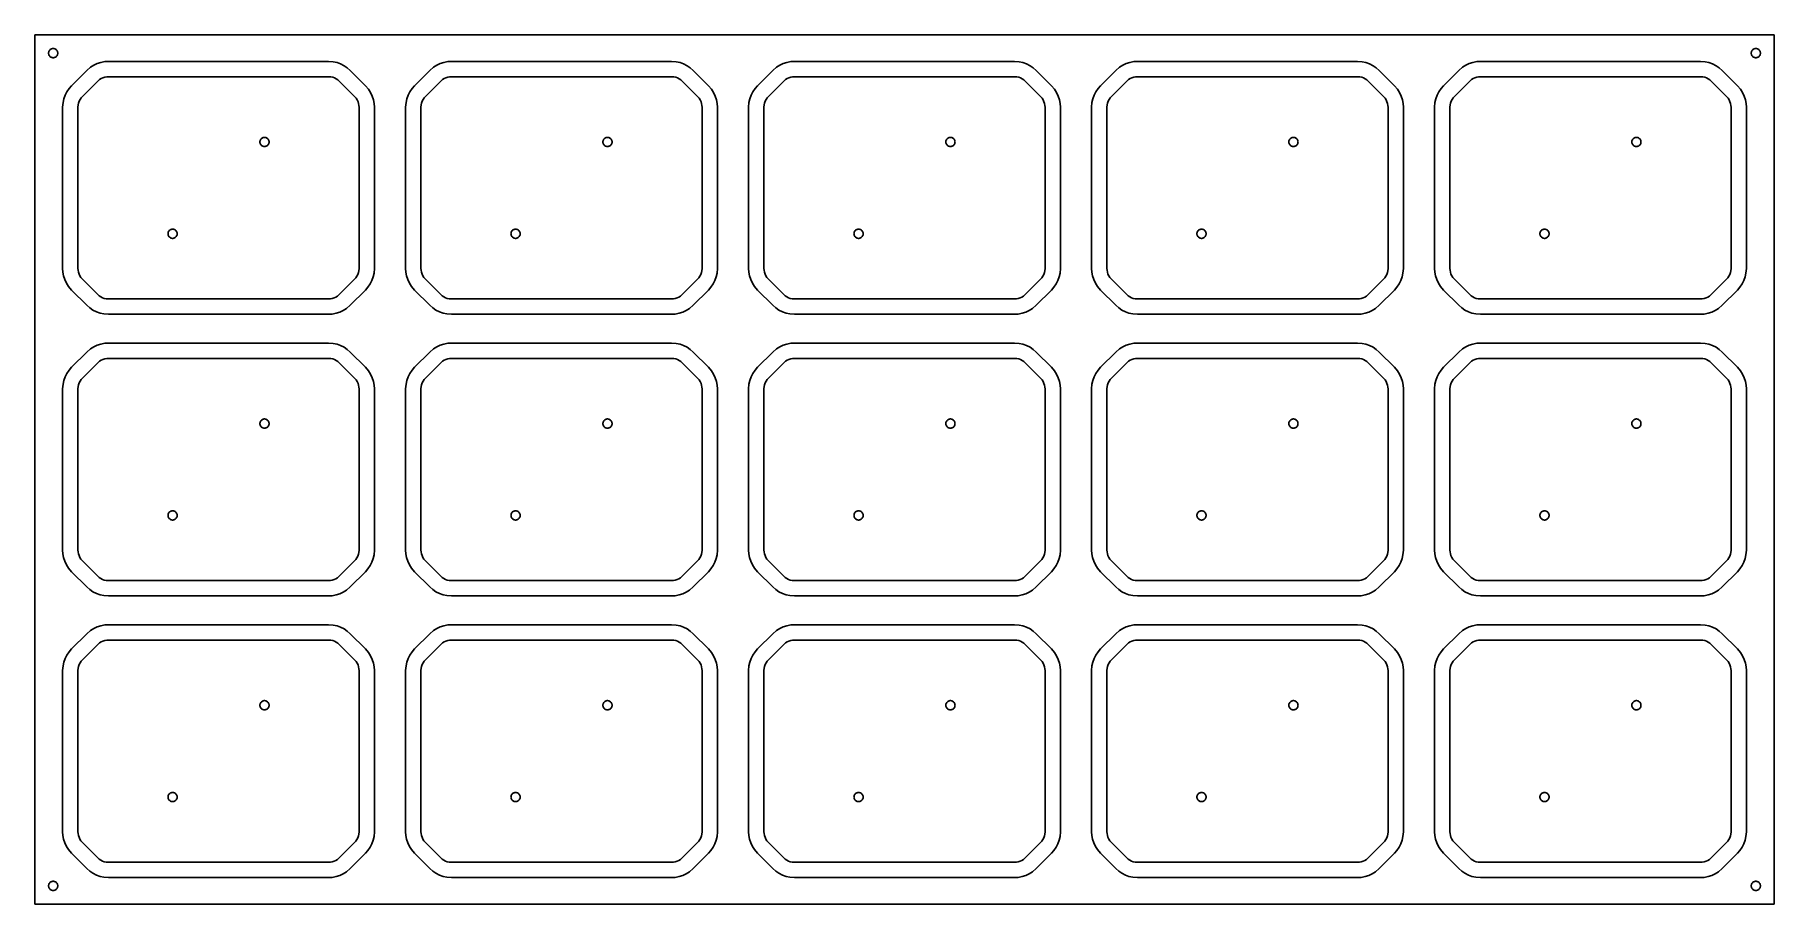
# Model space of a CAD drawing. Header units: metres. Extents: x -60 to 508, y -50 to 234.
import ezdxf

# ---------------------------------------------------------------- set-up
doc = ezdxf.new("R2010")
doc.units = ezdxf.units.M

msp = doc.modelspace()

# ---------------------------------------------------------------- linework, layer by layer
for p, q in [((508, 234), (-60, 234)), ((-60, 234), (-60, -50)), ((508, -50), (508, 234)), ((-55.5, 228), (-55.4882, 228.188)), ((-55.4882, 227.812), (-55.5, 228)), ((-55.4882, 228.188), (-55.4529, 228.373)), ((-55.4529, 227.627), (-55.4882, 227.812)), ((-55.4529, 228.373), (-55.3947, 228.552)), ((-55.3947, 227.448), (-55.4529, 227.627)), ((-55.3947, 228.552), (-55.3145, 228.723)), ((-55.3145, 227.277), (-55.3947, 227.448)), ((-55.3145, 228.723), (-55.2135, 228.882)), ((-55.2135, 227.118), (-55.3145, 227.277)), ((-55.2135, 228.882), (-55.0934, 229.027)), ((-55.0934, 229.027), (-54.9561, 229.156)), ((-54.9561, 229.156), (-54.8037, 229.266)), ((-54.8037, 229.266), (-54.6387, 229.357)), ((-54.6387, 229.357), (-54.4635, 229.427)), ((-54.4635, 229.427), (-54.2811, 229.473)), ((-54.2811, 229.473), (-54.0942, 229.497)), ((-54.0942, 229.497), (-53.9058, 229.497)), ((-53.9058, 229.497), (-53.7189, 229.473)), ((-53.7189, 229.473), (-53.5365, 229.427)), ((-53.5365, 229.427), (-53.3613, 229.357)), ((-53.3613, 229.357), (-53.1963, 229.266)), ((-53.1963, 229.266), (-53.0439, 229.156)), ((-53.0439, 229.156), (-52.9065, 229.027)), ((-52.9065, 229.027), (-52.7865, 228.882)), ((-52.7865, 228.882), (-52.6855, 228.723)), ((-52.6855, 227.277), (-52.7865, 227.118)), ((-52.6855, 228.723), (-52.6053, 228.552)), ((-52.6053, 227.448), (-52.6855, 227.277)), ((-52.6053, 228.552), (-52.5471, 228.373)), ((-52.5471, 227.627), (-52.6053, 227.448)), ((-52.5471, 228.373), (-52.5118, 228.188)), ((-52.5118, 227.812), (-52.5471, 227.627)), ((-52.5118, 228.188), (-52.5, 228)), ((-52.5, 228), (-52.5118, 227.812)), ((500.5, 228), (500.512, 228.188)), ((500.512, 227.812), (500.5, 228)), ((500.512, 228.188), (500.547, 228.373)), ((500.547, 227.627), (500.512, 227.812)), ((500.547, 228.373), (500.605, 228.552)), ((500.605, 227.448), (500.547, 227.627)), ((500.605, 228.552), (500.686, 228.723)), ((500.686, 227.277), (500.605, 227.448)), ((500.686, 228.723), (500.786, 228.882)), ((500.786, 227.118), (500.686, 227.277)), ((500.786, 228.882), (500.907, 229.027)), ((500.907, 229.027), (501.044, 229.156)), ((501.044, 229.156), (501.196, 229.266)), ((501.196, 229.266), (501.361, 229.357)), ((501.361, 229.357), (501.536, 229.427)), ((501.536, 229.427), (501.719, 229.473)), ((501.719, 229.473), (501.906, 229.497)), ((501.906, 229.497), (502.094, 229.497)), ((502.094, 229.497), (502.281, 229.473)), ((502.281, 229.473), (502.464, 229.427)), ((502.464, 229.427), (502.639, 229.357)), ((502.639, 229.357), (502.804, 229.266)), ((502.804, 229.266), (502.956, 229.156)), ((502.956, 229.156), (503.093, 229.027)), ((503.093, 229.027), (503.214, 228.882)), ((503.214, 228.882), (503.314, 228.723)), ((503.314, 227.277), (503.214, 227.118)), ((503.314, 228.723), (503.395, 228.552)), ((503.395, 227.448), (503.314, 227.277)), ((503.395, 228.552), (503.453, 228.373)), ((503.453, 227.627), (503.395, 227.448)), ((503.453, 228.373), (503.488, 228.188)), ((503.488, 227.812), (503.453, 227.627)), ((503.488, 228.188), (503.5, 228)), ((503.5, 228), (503.488, 227.812)), ((-55.0934, 226.973), (-55.2135, 227.118)), ((-54.9561, 226.844), (-55.0934, 226.973)), ((-54.8037, 226.734), (-54.9561, 226.844)), ((-54.6387, 226.643), (-54.8037, 226.734)), ((-54.4635, 226.573), (-54.6387, 226.643)), ((-54.2811, 226.527), (-54.4635, 226.573)), ((-54.0942, 226.503), (-54.2811, 226.527)), ((-53.9058, 226.503), (-54.0942, 226.503)), ((-53.7189, 226.527), (-53.9058, 226.503)), ((-53.5365, 226.573), (-53.7189, 226.527)), ((-53.3613, 226.643), (-53.5365, 226.573)), ((-53.1963, 226.734), (-53.3613, 226.643)), ((-53.0439, 226.844), (-53.1963, 226.734)), ((-52.9065, 226.973), (-53.0439, 226.844)), ((-52.7865, 227.118), (-52.9065, 226.973)), ((-47.9724, 217.373), (-42.9724, 222.373)), ((-42.9724, 222.373), (-41.7792, 223.392)), ((-41.7792, 223.392), (-40.7189, 224.065)), ((-40.7189, 224.065), (-39.5826, 224.6)), ((-39.5826, 224.6), (-38.3883, 224.988)), ((-38.3883, 224.988), (-37.1547, 225.223)), ((-37.1547, 225.223), (-35.9014, 225.302)), ((-35.9014, 225.302), (35.9014, 225.302)), ((35.9014, 225.302), (37.4657, 225.179)), ((37.4657, 225.179), (38.6913, 224.905)), ((38.6913, 224.905), (39.8728, 224.479)), ((39.8728, 224.479), (40.9918, 223.909)), ((40.9918, 223.909), (42.0304, 223.203)), ((42.0304, 223.203), (42.9724, 222.373)), ((42.9724, 222.373), (47.9724, 217.373)), ((64.0276, 217.373), (69.0276, 222.373)), ((69.0276, 222.373), (70.2208, 223.392)), ((70.2208, 223.392), (71.2811, 224.065)), ((71.2811, 224.065), (72.4174, 224.6)), ((72.4174, 224.6), (73.6117, 224.988)), ((73.6117, 224.988), (74.8453, 225.223)), ((74.8453, 225.223), (76.0986, 225.302)), ((76.0986, 225.302), (147.901, 225.302)), ((147.901, 225.302), (149.466, 225.179)), ((149.466, 225.179), (150.691, 224.905)), ((150.691, 224.905), (151.873, 224.479)), ((151.873, 224.479), (152.992, 223.909)), ((152.992, 223.909), (154.03, 223.203)), ((154.03, 223.203), (154.972, 222.373)), ((154.972, 222.373), (159.972, 217.373)), ((176.028, 217.373), (181.028, 222.373)), ((181.028, 222.373), (182.221, 223.392)), ((182.221, 223.392), (183.281, 224.065)), ((183.281, 224.065), (184.417, 224.6)), ((184.417, 224.6), (185.612, 224.988)), ((185.612, 224.988), (186.845, 225.223)), ((186.845, 225.223), (188.099, 225.302)), ((188.099, 225.302), (259.901, 225.302)), ((259.901, 225.302), (261.466, 225.179)), ((261.466, 225.179), (262.691, 224.905)), ((262.691, 224.905), (263.873, 224.479)), ((263.873, 224.479), (264.992, 223.909)), ((264.992, 223.909), (266.03, 223.203)), ((266.03, 223.203), (266.972, 222.373)), ((266.972, 222.373), (271.972, 217.373)), ((288.028, 217.373), (293.028, 222.373)), ((293.028, 222.373), (294.221, 223.392)), ((294.221, 223.392), (295.281, 224.065)), ((295.281, 224.065), (296.417, 224.6)), ((296.417, 224.6), (297.612, 224.988)), ((297.612, 224.988), (298.845, 225.223)), ((298.845, 225.223), (300.099, 225.302)), ((300.099, 225.302), (371.901, 225.302)), ((371.901, 225.302), (373.466, 225.179)), ((373.466, 225.179), (374.691, 224.905)), ((374.691, 224.905), (375.873, 224.479)), ((375.873, 224.479), (376.992, 223.909)), ((376.992, 223.909), (378.03, 223.203)), ((378.03, 223.203), (378.972, 222.373)), ((378.972, 222.373), (383.972, 217.373)), ((400.028, 217.373), (405.028, 222.373)), ((405.028, 222.373), (406.221, 223.392)), ((406.221, 223.392), (407.281, 224.065)), ((407.281, 224.065), (408.417, 224.6)), ((408.417, 224.6), (409.612, 224.988)), ((409.612, 224.988), (410.845, 225.223)), ((410.845, 225.223), (412.099, 225.302)), ((412.099, 225.302), (483.901, 225.302)), ((483.901, 225.302), (485.466, 225.179)), ((485.466, 225.179), (486.691, 224.905)), ((486.691, 224.905), (487.873, 224.479)), ((487.873, 224.479), (488.992, 223.909)), ((488.992, 223.909), (490.03, 223.203)), ((490.03, 223.203), (490.972, 222.373)), ((490.972, 222.373), (495.972, 217.373)), ((500.907, 226.973), (500.786, 227.118)), ((501.044, 226.844), (500.907, 226.973)), ((501.196, 226.734), (501.044, 226.844)), ((501.361, 226.643), (501.196, 226.734)), ((501.536, 226.573), (501.361, 226.643)), ((501.719, 226.527), (501.536, 226.573)), ((501.906, 226.503), (501.719, 226.527)), ((502.094, 226.503), (501.906, 226.503)), ((502.281, 226.527), (502.094, 226.503)), ((502.464, 226.573), (502.281, 226.527)), ((502.639, 226.643), (502.464, 226.573)), ((502.804, 226.734), (502.639, 226.643)), ((502.956, 226.844), (502.804, 226.734)), ((503.093, 226.973), (502.956, 226.844)), ((503.214, 227.118), (503.093, 226.973)), ((-49.5088, 215.392), (-48.8029, 216.431)), ((-48.8029, 216.431), (-47.9724, 217.373)), ((-39.4369, 218.837), (-44.4369, 213.837)), ((-38.8403, 219.347), (-39.4369, 218.837)), ((-38.3101, 219.683), (-38.8403, 219.347)), ((-37.742, 219.951), (-38.3101, 219.683)), ((-37.1448, 220.145), (-37.742, 219.951)), ((-36.528, 220.262), (-37.1448, 220.145)), ((-35.9014, 220.302), (-36.528, 220.262)), ((35.9014, 220.302), (-35.9014, 220.302)), ((36.6835, 220.24), (35.9014, 220.302)), ((37.2963, 220.103), (36.6835, 220.24)), ((37.8871, 219.891), (37.2963, 220.103)), ((38.4466, 219.605), (37.8871, 219.891)), ((38.9659, 219.253), (38.4466, 219.605)), ((39.4369, 218.837), (38.9659, 219.253)), ((44.4369, 213.837), (39.4369, 218.837)), ((47.9724, 217.373), (48.9915, 216.18)), ((48.9915, 216.18), (49.6644, 215.119)), ((62.4912, 215.392), (63.1971, 216.431)), ((63.1971, 216.431), (64.0276, 217.373)), ((72.5631, 218.837), (67.5631, 213.837)), ((73.1597, 219.347), (72.5631, 218.837)), ((73.6899, 219.683), (73.1597, 219.347)), ((74.258, 219.951), (73.6899, 219.683)), ((74.8552, 220.145), (74.258, 219.951)), ((75.472, 220.262), (74.8552, 220.145)), ((76.0986, 220.302), (75.472, 220.262)), ((147.901, 220.302), (76.0986, 220.302)), ((148.684, 220.24), (147.901, 220.302)), ((149.296, 220.103), (148.684, 220.24)), ((149.887, 219.891), (149.296, 220.103)), ((150.447, 219.605), (149.887, 219.891)), ((150.966, 219.253), (150.447, 219.605)), ((151.437, 218.837), (150.966, 219.253)), ((156.437, 213.837), (151.437, 218.837)), ((159.972, 217.373), (160.992, 216.18)), ((160.992, 216.18), (161.664, 215.119)), ((174.491, 215.392), (175.197, 216.431)), ((175.197, 216.431), (176.028, 217.373)), ((184.563, 218.837), (179.563, 213.837)), ((185.16, 219.347), (184.563, 218.837)), ((185.69, 219.683), (185.16, 219.347)), ((186.258, 219.951), (185.69, 219.683)), ((186.855, 220.145), (186.258, 219.951)), ((187.472, 220.262), (186.855, 220.145)), ((188.099, 220.302), (187.472, 220.262)), ((259.901, 220.302), (188.099, 220.302)), ((260.684, 220.24), (259.901, 220.302)), ((261.296, 220.103), (260.684, 220.24)), ((261.887, 219.891), (261.296, 220.103)), ((262.447, 219.605), (261.887, 219.891)), ((262.966, 219.253), (262.447, 219.605)), ((263.437, 218.837), (262.966, 219.253)), ((268.437, 213.837), (263.437, 218.837)), ((271.972, 217.373), (272.992, 216.18)), ((272.992, 216.18), (273.664, 215.119)), ((286.491, 215.392), (287.197, 216.431)), ((287.197, 216.431), (288.028, 217.373)), ((296.563, 218.837), (291.563, 213.837)), ((297.16, 219.347), (296.563, 218.837)), ((297.69, 219.683), (297.16, 219.347)), ((298.258, 219.951), (297.69, 219.683)), ((298.855, 220.145), (298.258, 219.951)), ((299.472, 220.262), (298.855, 220.145)), ((300.099, 220.302), (299.472, 220.262)), ((371.901, 220.302), (300.099, 220.302)), ((372.684, 220.24), (371.901, 220.302)), ((373.296, 220.103), (372.684, 220.24)), ((373.887, 219.891), (373.296, 220.103)), ((374.447, 219.605), (373.887, 219.891)), ((374.966, 219.253), (374.447, 219.605)), ((375.437, 218.837), (374.966, 219.253)), ((380.437, 213.837), (375.437, 218.837)), ((383.972, 217.373), (384.992, 216.18)), ((384.992, 216.18), (385.664, 215.119)), ((398.491, 215.392), (399.197, 216.431)), ((399.197, 216.431), (400.028, 217.373)), ((408.563, 218.837), (403.563, 213.837)), ((409.16, 219.347), (408.563, 218.837)), ((409.69, 219.683), (409.16, 219.347)), ((410.258, 219.951), (409.69, 219.683)), ((410.855, 220.145), (410.258, 219.951)), ((411.472, 220.262), (410.855, 220.145)), ((412.099, 220.302), (411.472, 220.262)), ((483.901, 220.302), (412.099, 220.302)), ((484.684, 220.24), (483.901, 220.302)), ((485.296, 220.103), (484.684, 220.24)), ((485.887, 219.891), (485.296, 220.103)), ((486.447, 219.605), (485.887, 219.891)), ((486.966, 219.253), (486.447, 219.605)), ((487.437, 218.837), (486.966, 219.253)), ((492.437, 213.837), (487.437, 218.837)), ((495.972, 217.373), (496.992, 216.18)), ((496.992, 216.18), (497.664, 215.119)), ((-50.9014, 210.302), (-50.7782, 211.866)), ((-50.9014, 157.698), (-50.9014, 210.302)), ((-50.7782, 211.866), (-50.5043, 213.092)), ((-50.5043, 213.092), (-50.0789, 214.273)), ((-50.0789, 214.273), (-49.5088, 215.392)), ((-45.8398, 211.084), (-45.9014, 210.302)), ((-45.9014, 210.302), (-45.9014, 157.698)), ((-45.7028, 211.697), (-45.8398, 211.084)), ((-45.4901, 212.287), (-45.7028, 211.697)), ((-45.2051, 212.847), (-45.4901, 212.287)), ((-44.8521, 213.366), (-45.2051, 212.847)), ((-44.4369, 213.837), (-44.8521, 213.366)), ((44.9465, 213.241), (44.4369, 213.837)), ((45.2829, 212.711), (44.9465, 213.241)), ((45.5502, 212.142), (45.2829, 212.711)), ((45.7443, 211.545), (45.5502, 212.142)), ((45.8619, 210.928), (45.7443, 211.545)), ((45.9014, 210.302), (45.8619, 210.928)), ((45.9014, 157.698), (45.9014, 210.302)), ((49.6644, 215.119), (50.1991, 213.983)), ((50.1991, 213.983), (50.5872, 212.789)), ((50.5872, 212.789), (50.8225, 211.555)), ((50.8225, 211.555), (50.9014, 210.302)), ((50.9014, 210.302), (50.9014, 157.698)), ((61.0986, 210.302), (61.2218, 211.866)), ((61.0986, 157.698), (61.0986, 210.302)), ((61.2218, 211.866), (61.4957, 213.092)), ((61.4957, 213.092), (61.9211, 214.273)), ((61.9211, 214.273), (62.4912, 215.392)), ((66.1602, 211.084), (66.0986, 210.302)), ((66.0986, 210.302), (66.0986, 157.698)), ((66.2972, 211.697), (66.1602, 211.084)), ((66.5099, 212.287), (66.2972, 211.697)), ((66.7949, 212.847), (66.5099, 212.287)), ((67.1479, 213.366), (66.7949, 212.847)), ((67.5631, 213.837), (67.1479, 213.366)), ((156.946, 213.241), (156.437, 213.837)), ((157.283, 212.711), (156.946, 213.241)), ((157.55, 212.142), (157.283, 212.711)), ((157.744, 211.545), (157.55, 212.142)), ((157.862, 210.928), (157.744, 211.545)), ((157.901, 210.302), (157.862, 210.928)), ((157.901, 157.698), (157.901, 210.302)), ((161.664, 215.119), (162.199, 213.983)), ((162.199, 213.983), (162.587, 212.789)), ((162.587, 212.789), (162.823, 211.555)), ((162.823, 211.555), (162.901, 210.302)), ((162.901, 210.302), (162.901, 157.698)), ((173.099, 210.302), (173.222, 211.866)), ((173.099, 157.698), (173.099, 210.302)), ((173.222, 211.866), (173.496, 213.092)), ((173.496, 213.092), (173.921, 214.273)), ((173.921, 214.273), (174.491, 215.392)), ((178.16, 211.084), (178.099, 210.302)), ((178.099, 210.302), (178.099, 157.698)), ((178.297, 211.697), (178.16, 211.084)), ((178.51, 212.287), (178.297, 211.697)), ((178.795, 212.847), (178.51, 212.287)), ((179.148, 213.366), (178.795, 212.847)), ((179.563, 213.837), (179.148, 213.366)), ((268.946, 213.241), (268.437, 213.837)), ((269.283, 212.711), (268.946, 213.241)), ((269.55, 212.142), (269.283, 212.711)), ((269.744, 211.545), (269.55, 212.142)), ((269.862, 210.928), (269.744, 211.545)), ((269.901, 210.302), (269.862, 210.928)), ((269.901, 157.698), (269.901, 210.302)), ((273.664, 215.119), (274.199, 213.983)), ((274.199, 213.983), (274.587, 212.789)), ((274.587, 212.789), (274.823, 211.555)), ((274.823, 211.555), (274.901, 210.302)), ((274.901, 210.302), (274.901, 157.698)), ((285.099, 210.302), (285.222, 211.866)), ((285.099, 157.698), (285.099, 210.302)), ((285.222, 211.866), (285.496, 213.092)), ((285.496, 213.092), (285.921, 214.273)), ((285.921, 214.273), (286.491, 215.392)), ((290.16, 211.084), (290.099, 210.302)), ((290.099, 210.302), (290.099, 157.698)), ((290.297, 211.697), (290.16, 211.084)), ((290.51, 212.287), (290.297, 211.697)), ((290.795, 212.847), (290.51, 212.287)), ((291.148, 213.366), (290.795, 212.847)), ((291.563, 213.837), (291.148, 213.366)), ((380.946, 213.241), (380.437, 213.837)), ((381.283, 212.711), (380.946, 213.241)), ((381.55, 212.142), (381.283, 212.711)), ((381.744, 211.545), (381.55, 212.142)), ((381.862, 210.928), (381.744, 211.545)), ((381.901, 210.302), (381.862, 210.928)), ((381.901, 157.698), (381.901, 210.302)), ((385.664, 215.119), (386.199, 213.983)), ((386.199, 213.983), (386.587, 212.789)), ((386.587, 212.789), (386.823, 211.555)), ((386.823, 211.555), (386.901, 210.302)), ((386.901, 210.302), (386.901, 157.698)), ((397.099, 210.302), (397.222, 211.866)), ((397.099, 157.698), (397.099, 210.302)), ((397.222, 211.866), (397.496, 213.092)), ((397.496, 213.092), (397.921, 214.273)), ((397.921, 214.273), (398.491, 215.392)), ((402.16, 211.084), (402.099, 210.302)), ((402.099, 210.302), (402.099, 157.698)), ((402.297, 211.697), (402.16, 211.084)), ((402.51, 212.287), (402.297, 211.697)), ((402.795, 212.847), (402.51, 212.287)), ((403.148, 213.366), (402.795, 212.847)), ((403.563, 213.837), (403.148, 213.366)), ((492.946, 213.241), (492.437, 213.837)), ((493.283, 212.711), (492.946, 213.241)), ((493.55, 212.142), (493.283, 212.711)), ((493.744, 211.545), (493.55, 212.142)), ((493.862, 210.928), (493.744, 211.545)), ((493.901, 210.302), (493.862, 210.928)), ((493.901, 157.698), (493.901, 210.302)), ((497.664, 215.119), (498.199, 213.983)), ((498.199, 213.983), (498.587, 212.789)), ((498.587, 212.789), (498.823, 211.555)), ((498.823, 211.555), (498.901, 210.302)), ((498.901, 210.302), (498.901, 157.698)), ((13.5, 199), (13.5118, 199.188)), ((13.5118, 198.812), (13.5, 199)), ((13.5118, 199.188), (13.5471, 199.373)), ((13.5471, 198.627), (13.5118, 198.812)), ((13.5471, 199.373), (13.6053, 199.552)), ((13.6053, 199.552), (13.6855, 199.723)), ((13.6855, 199.723), (13.7865, 199.882)), ((13.7865, 199.882), (13.9065, 200.027)), ((13.9065, 200.027), (14.0439, 200.156)), ((14.0439, 200.156), (14.1963, 200.266)), ((14.1963, 200.266), (14.3613, 200.357)), ((14.3613, 200.357), (14.5365, 200.427)), ((14.5365, 200.427), (14.7189, 200.473)), ((14.7189, 200.473), (14.9058, 200.497)), ((14.9058, 200.497), (15.0942, 200.497)), ((15.0942, 200.497), (15.2811, 200.473)), ((15.2811, 200.473), (15.4635, 200.427)), ((15.4635, 200.427), (15.6387, 200.357)), ((15.6387, 200.357), (15.8037, 200.266)), ((15.8037, 200.266), (15.9561, 200.156)), ((15.9561, 200.156), (16.0934, 200.027)), ((16.0934, 200.027), (16.2135, 199.882)), ((16.2135, 199.882), (16.3145, 199.723)), ((16.3145, 199.723), (16.3947, 199.552)), ((16.3947, 199.552), (16.4529, 199.373)), ((16.4529, 199.373), (16.4882, 199.188)), ((16.4882, 198.812), (16.4529, 198.627)), ((16.4882, 199.188), (16.5, 199)), ((16.5, 199), (16.4882, 198.812)), ((125.5, 199), (125.512, 199.188)), ((125.512, 198.812), (125.5, 199)), ((125.512, 199.188), (125.547, 199.373)), ((125.547, 198.627), (125.512, 198.812)), ((125.547, 199.373), (125.605, 199.552)), ((125.605, 199.552), (125.686, 199.723)), ((125.686, 199.723), (125.786, 199.882)), ((125.786, 199.882), (125.907, 200.027)), ((125.907, 200.027), (126.044, 200.156)), ((126.044, 200.156), (126.196, 200.266)), ((126.196, 200.266), (126.361, 200.357)), ((126.361, 200.357), (126.536, 200.427)), ((126.536, 200.427), (126.719, 200.473)), ((126.719, 200.473), (126.906, 200.497)), ((126.906, 200.497), (127.094, 200.497)), ((127.094, 200.497), (127.281, 200.473)), ((127.281, 200.473), (127.464, 200.427)), ((127.464, 200.427), (127.639, 200.357)), ((127.639, 200.357), (127.804, 200.266)), ((127.804, 200.266), (127.956, 200.156)), ((127.956, 200.156), (128.093, 200.027)), ((128.093, 200.027), (128.214, 199.882)), ((128.214, 199.882), (128.314, 199.723)), ((128.314, 199.723), (128.395, 199.552)), ((128.395, 199.552), (128.453, 199.373)), ((128.453, 199.373), (128.488, 199.188)), ((128.488, 198.812), (128.453, 198.627)), ((128.488, 199.188), (128.5, 199)), ((128.5, 199), (128.488, 198.812)), ((237.5, 199), (237.512, 199.188)), ((237.512, 198.812), (237.5, 199)), ((237.512, 199.188), (237.547, 199.373)), ((237.547, 198.627), (237.512, 198.812)), ((237.547, 199.373), (237.605, 199.552)), ((237.605, 199.552), (237.686, 199.723)), ((237.686, 199.723), (237.786, 199.882)), ((237.786, 199.882), (237.907, 200.027)), ((237.907, 200.027), (238.044, 200.156)), ((238.044, 200.156), (238.196, 200.266)), ((238.196, 200.266), (238.361, 200.357)), ((238.361, 200.357), (238.536, 200.427)), ((238.536, 200.427), (238.719, 200.473)), ((238.719, 200.473), (238.906, 200.497)), ((238.906, 200.497), (239.094, 200.497)), ((239.094, 200.497), (239.281, 200.473)), ((239.281, 200.473), (239.464, 200.427)), ((239.464, 200.427), (239.639, 200.357)), ((239.639, 200.357), (239.804, 200.266)), ((239.804, 200.266), (239.956, 200.156)), ((239.956, 200.156), (240.093, 200.027)), ((240.093, 200.027), (240.214, 199.882)), ((240.214, 199.882), (240.314, 199.723)), ((240.314, 199.723), (240.395, 199.552)), ((240.395, 199.552), (240.453, 199.373)), ((240.453, 199.373), (240.488, 199.188)), ((240.488, 198.812), (240.453, 198.627)), ((240.488, 199.188), (240.5, 199)), ((240.5, 199), (240.488, 198.812)), ((349.5, 199), (349.512, 199.188)), ((349.512, 198.812), (349.5, 199)), ((349.512, 199.188), (349.547, 199.373)), ((349.547, 198.627), (349.512, 198.812)), ((349.547, 199.373), (349.605, 199.552)), ((349.605, 199.552), (349.686, 199.723)), ((349.686, 199.723), (349.786, 199.882)), ((349.786, 199.882), (349.907, 200.027)), ((349.907, 200.027), (350.044, 200.156)), ((350.044, 200.156), (350.196, 200.266)), ((350.196, 200.266), (350.361, 200.357)), ((350.361, 200.357), (350.536, 200.427)), ((350.536, 200.427), (350.719, 200.473)), ((350.719, 200.473), (350.906, 200.497)), ((350.906, 200.497), (351.094, 200.497)), ((351.094, 200.497), (351.281, 200.473)), ((351.281, 200.473), (351.464, 200.427)), ((351.464, 200.427), (351.639, 200.357)), ((351.639, 200.357), (351.804, 200.266)), ((351.804, 200.266), (351.956, 200.156)), ((351.956, 200.156), (352.093, 200.027)), ((352.093, 200.027), (352.214, 199.882)), ((352.214, 199.882), (352.314, 199.723)), ((352.314, 199.723), (352.395, 199.552)), ((352.395, 199.552), (352.453, 199.373)), ((352.453, 199.373), (352.488, 199.188)), ((352.488, 198.812), (352.453, 198.627)), ((352.488, 199.188), (352.5, 199)), ((352.5, 199), (352.488, 198.812)), ((461.5, 199), (461.512, 199.188)), ((461.512, 198.812), (461.5, 199)), ((461.512, 199.188), (461.547, 199.373)), ((461.547, 198.627), (461.512, 198.812)), ((461.547, 199.373), (461.605, 199.552)), ((461.605, 199.552), (461.686, 199.723)), ((461.686, 199.723), (461.786, 199.882)), ((461.786, 199.882), (461.907, 200.027)), ((461.907, 200.027), (462.044, 200.156)), ((462.044, 200.156), (462.196, 200.266)), ((462.196, 200.266), (462.361, 200.357)), ((462.361, 200.357), (462.536, 200.427)), ((462.536, 200.427), (462.719, 200.473)), ((462.719, 200.473), (462.906, 200.497)), ((462.906, 200.497), (463.094, 200.497)), ((463.094, 200.497), (463.281, 200.473)), ((463.281, 200.473), (463.464, 200.427)), ((463.464, 200.427), (463.639, 200.357)), ((463.639, 200.357), (463.804, 200.266)), ((463.804, 200.266), (463.956, 200.156)), ((463.956, 200.156), (464.093, 200.027)), ((464.093, 200.027), (464.214, 199.882)), ((464.214, 199.882), (464.314, 199.723)), ((464.314, 199.723), (464.395, 199.552)), ((464.395, 199.552), (464.453, 199.373)), ((464.453, 199.373), (464.488, 199.188)), ((464.488, 198.812), (464.453, 198.627)), ((464.488, 199.188), (464.5, 199)), ((464.5, 199), (464.488, 198.812)), ((13.6053, 198.448), (13.5471, 198.627)), ((13.6855, 198.277), (13.6053, 198.448)), ((13.7865, 198.118), (13.6855, 198.277)), ((13.9065, 197.973), (13.7865, 198.118)), ((14.0439, 197.844), (13.9065, 197.973)), ((14.1963, 197.734), (14.0439, 197.844)), ((14.3613, 197.643), (14.1963, 197.734)), ((14.5365, 197.573), (14.3613, 197.643)), ((14.7189, 197.527), (14.5365, 197.573)), ((14.9058, 197.503), (14.7189, 197.527)), ((15.0942, 197.503), (14.9058, 197.503)), ((15.2811, 197.527), (15.0942, 197.503)), ((15.4635, 197.573), (15.2811, 197.527)), ((15.6387, 197.643), (15.4635, 197.573)), ((15.8037, 197.734), (15.6387, 197.643)), ((15.9561, 197.844), (15.8037, 197.734)), ((16.0934, 197.973), (15.9561, 197.844)), ((16.2135, 198.118), (16.0934, 197.973)), ((16.3145, 198.277), (16.2135, 198.118)), ((16.3947, 198.448), (16.3145, 198.277)), ((16.4529, 198.627), (16.3947, 198.448)), ((125.605, 198.448), (125.547, 198.627)), ((125.686, 198.277), (125.605, 198.448)), ((125.786, 198.118), (125.686, 198.277)), ((125.907, 197.973), (125.786, 198.118)), ((126.044, 197.844), (125.907, 197.973)), ((126.196, 197.734), (126.044, 197.844)), ((126.361, 197.643), (126.196, 197.734)), ((126.536, 197.573), (126.361, 197.643)), ((126.719, 197.527), (126.536, 197.573)), ((126.906, 197.503), (126.719, 197.527)), ((127.094, 197.503), (126.906, 197.503)), ((127.281, 197.527), (127.094, 197.503)), ((127.464, 197.573), (127.281, 197.527)), ((127.639, 197.643), (127.464, 197.573)), ((127.804, 197.734), (127.639, 197.643)), ((127.956, 197.844), (127.804, 197.734)), ((128.093, 197.973), (127.956, 197.844)), ((128.214, 198.118), (128.093, 197.973)), ((128.314, 198.277), (128.214, 198.118)), ((128.395, 198.448), (128.314, 198.277)), ((128.453, 198.627), (128.395, 198.448)), ((237.605, 198.448), (237.547, 198.627)), ((237.686, 198.277), (237.605, 198.448)), ((237.786, 198.118), (237.686, 198.277)), ((237.907, 197.973), (237.786, 198.118)), ((238.044, 197.844), (237.907, 197.973)), ((238.196, 197.734), (238.044, 197.844)), ((238.361, 197.643), (238.196, 197.734)), ((238.536, 197.573), (238.361, 197.643)), ((238.719, 197.527), (238.536, 197.573)), ((238.906, 197.503), (238.719, 197.527)), ((239.094, 197.503), (238.906, 197.503)), ((239.281, 197.527), (239.094, 197.503)), ((239.464, 197.573), (239.281, 197.527)), ((239.639, 197.643), (239.464, 197.573)), ((239.804, 197.734), (239.639, 197.643)), ((239.956, 197.844), (239.804, 197.734)), ((240.093, 197.973), (239.956, 197.844)), ((240.214, 198.118), (240.093, 197.973)), ((240.314, 198.277), (240.214, 198.118)), ((240.395, 198.448), (240.314, 198.277)), ((240.453, 198.627), (240.395, 198.448)), ((349.605, 198.448), (349.547, 198.627)), ((349.686, 198.277), (349.605, 198.448)), ((349.786, 198.118), (349.686, 198.277)), ((349.907, 197.973), (349.786, 198.118)), ((350.044, 197.844), (349.907, 197.973)), ((350.196, 197.734), (350.044, 197.844)), ((350.361, 197.643), (350.196, 197.734)), ((350.536, 197.573), (350.361, 197.643)), ((350.719, 197.527), (350.536, 197.573)), ((350.906, 197.503), (350.719, 197.527)), ((351.094, 197.503), (350.906, 197.503)), ((351.281, 197.527), (351.094, 197.503)), ((351.464, 197.573), (351.281, 197.527)), ((351.639, 197.643), (351.464, 197.573)), ((351.804, 197.734), (351.639, 197.643)), ((351.956, 197.844), (351.804, 197.734)), ((352.093, 197.973), (351.956, 197.844)), ((352.214, 198.118), (352.093, 197.973)), ((352.314, 198.277), (352.214, 198.118)), ((352.395, 198.448), (352.314, 198.277)), ((352.453, 198.627), (352.395, 198.448)), ((461.605, 198.448), (461.547, 198.627)), ((461.686, 198.277), (461.605, 198.448)), ((461.786, 198.118), (461.686, 198.277)), ((461.907, 197.973), (461.786, 198.118)), ((462.044, 197.844), (461.907, 197.973)), ((462.196, 197.734), (462.044, 197.844)), ((462.361, 197.643), (462.196, 197.734)), ((462.536, 197.573), (462.361, 197.643)), ((462.719, 197.527), (462.536, 197.573)), ((462.906, 197.503), (462.719, 197.527)), ((463.094, 197.503), (462.906, 197.503)), ((463.281, 197.527), (463.094, 197.503)), ((463.464, 197.573), (463.281, 197.527)), ((463.639, 197.643), (463.464, 197.573)), ((463.804, 197.734), (463.639, 197.643)), ((463.956, 197.844), (463.804, 197.734)), ((464.093, 197.973), (463.956, 197.844)), ((464.214, 198.118), (464.093, 197.973)), ((464.314, 198.277), (464.214, 198.118)), ((464.395, 198.448), (464.314, 198.277)), ((464.453, 198.627), (464.395, 198.448)), ((-15.6387, 170.357), (-15.4635, 170.427)), ((-15.4635, 170.427), (-15.2811, 170.473)), ((-15.2811, 170.473), (-15.0942, 170.497)), ((-15.0942, 170.497), (-14.9058, 170.497)), ((-14.9058, 170.497), (-14.7189, 170.473)), ((-14.7189, 170.473), (-14.5365, 170.427)), ((-14.5365, 170.427), (-14.3613, 170.357)), ((96.3613, 170.357), (96.5365, 170.427)), ((96.5365, 170.427), (96.7189, 170.473)), ((96.7189, 170.473), (96.9058, 170.497)), ((96.9058, 170.497), (97.0942, 170.497)), ((97.0942, 170.497), (97.2811, 170.473)), ((97.2811, 170.473), (97.4635, 170.427)), ((97.4635, 170.427), (97.6387, 170.357)), ((208.361, 170.357), (208.536, 170.427)), ((208.536, 170.427), (208.719, 170.473)), ((208.719, 170.473), (208.906, 170.497)), ((208.906, 170.497), (209.094, 170.497)), ((209.094, 170.497), (209.281, 170.473)), ((209.281, 170.473), (209.464, 170.427)), ((209.464, 170.427), (209.639, 170.357)), ((320.361, 170.357), (320.536, 170.427)), ((320.536, 170.427), (320.719, 170.473)), ((320.719, 170.473), (320.906, 170.497)), ((320.906, 170.497), (321.094, 170.497)), ((321.094, 170.497), (321.281, 170.473)), ((321.281, 170.473), (321.464, 170.427)), ((321.464, 170.427), (321.639, 170.357)), ((432.361, 170.357), (432.536, 170.427)), ((432.536, 170.427), (432.719, 170.473)), ((432.719, 170.473), (432.906, 170.497)), ((432.906, 170.497), (433.094, 170.497)), ((433.094, 170.497), (433.281, 170.473)), ((433.281, 170.473), (433.464, 170.427)), ((433.464, 170.427), (433.639, 170.357)), ((-16.5, 169), (-16.4882, 169.188)), ((-16.4882, 168.812), (-16.5, 169)), ((-16.4882, 169.188), (-16.4529, 169.373)), ((-16.4529, 168.627), (-16.4882, 168.812)), ((-16.4529, 169.373), (-16.3947, 169.552)), ((-16.3947, 168.448), (-16.4529, 168.627)), ((-16.3947, 169.552), (-16.3145, 169.723)), ((-16.3145, 168.277), (-16.3947, 168.448)), ((-16.3145, 169.723), (-16.2135, 169.882)), ((-16.2135, 168.118), (-16.3145, 168.277)), ((-16.2135, 169.882), (-16.0934, 170.027)), ((-16.0934, 167.973), (-16.2135, 168.118)), ((-16.0934, 170.027), (-15.9561, 170.156)), ((-15.9561, 167.844), (-16.0934, 167.973)), ((-15.9561, 170.156), (-15.8037, 170.266)), ((-15.8037, 167.734), (-15.9561, 167.844)), ((-15.8037, 170.266), (-15.6387, 170.357)), ((-15.6387, 167.643), (-15.8037, 167.734)), ((-15.4635, 167.573), (-15.6387, 167.643)), ((-15.2811, 167.527), (-15.4635, 167.573)), ((-15.0942, 167.503), (-15.2811, 167.527)), ((-14.9058, 167.503), (-15.0942, 167.503)), ((-14.7189, 167.527), (-14.9058, 167.503)), ((-14.5365, 167.573), (-14.7189, 167.527)), ((-14.3613, 167.643), (-14.5365, 167.573)), ((-14.3613, 170.357), (-14.1963, 170.266)), ((-14.1963, 167.734), (-14.3613, 167.643)), ((-14.1963, 170.266), (-14.0439, 170.156)), ((-14.0439, 167.844), (-14.1963, 167.734)), ((-14.0439, 170.156), (-13.9065, 170.027)), ((-13.9065, 167.973), (-14.0439, 167.844)), ((-13.9065, 170.027), (-13.7865, 169.882)), ((-13.7865, 168.118), (-13.9065, 167.973)), ((-13.7865, 169.882), (-13.6855, 169.723)), ((-13.6855, 168.277), (-13.7865, 168.118)), ((-13.6855, 169.723), (-13.6053, 169.552)), ((-13.6053, 168.448), (-13.6855, 168.277)), ((-13.6053, 169.552), (-13.5471, 169.373)), ((-13.5471, 168.627), (-13.6053, 168.448)), ((-13.5471, 169.373), (-13.5118, 169.188)), ((-13.5118, 168.812), (-13.5471, 168.627)), ((-13.5118, 169.188), (-13.5, 169)), ((-13.5, 169), (-13.5118, 168.812)), ((95.5, 169), (95.5118, 169.188)), ((95.5118, 168.812), (95.5, 169)), ((95.5118, 169.188), (95.5471, 169.373)), ((95.5471, 168.627), (95.5118, 168.812)), ((95.5471, 169.373), (95.6053, 169.552)), ((95.6053, 168.448), (95.5471, 168.627)), ((95.6053, 169.552), (95.6855, 169.723)), ((95.6855, 168.277), (95.6053, 168.448)), ((95.6855, 169.723), (95.7865, 169.882)), ((95.7865, 168.118), (95.6855, 168.277)), ((95.7865, 169.882), (95.9066, 170.027)), ((95.9066, 167.973), (95.7865, 168.118)), ((95.9066, 170.027), (96.0439, 170.156)), ((96.0439, 167.844), (95.9066, 167.973)), ((96.0439, 170.156), (96.1963, 170.266)), ((96.1963, 167.734), (96.0439, 167.844)), ((96.1963, 170.266), (96.3613, 170.357)), ((96.3613, 167.643), (96.1963, 167.734)), ((96.5365, 167.573), (96.3613, 167.643)), ((96.7189, 167.527), (96.5365, 167.573)), ((96.9058, 167.503), (96.7189, 167.527)), ((97.0942, 167.503), (96.9058, 167.503)), ((97.2811, 167.527), (97.0942, 167.503)), ((97.4635, 167.573), (97.2811, 167.527)), ((97.6387, 167.643), (97.4635, 167.573)), ((97.6387, 170.357), (97.8037, 170.266)), ((97.8037, 167.734), (97.6387, 167.643)), ((97.8037, 170.266), (97.9561, 170.156)), ((97.9561, 167.844), (97.8037, 167.734)), ((97.9561, 170.156), (98.0935, 170.027)), ((98.0935, 167.973), (97.9561, 167.844)), ((98.0935, 170.027), (98.2135, 169.882)), ((98.2135, 168.118), (98.0935, 167.973)), ((98.2135, 169.882), (98.3145, 169.723)), ((98.3145, 168.277), (98.2135, 168.118)), ((98.3145, 169.723), (98.3947, 169.552)), ((98.3947, 168.448), (98.3145, 168.277)), ((98.3947, 169.552), (98.4529, 169.373)), ((98.4529, 168.627), (98.3947, 168.448)), ((98.4529, 169.373), (98.4882, 169.188)), ((98.4882, 168.812), (98.4529, 168.627)), ((98.4882, 169.188), (98.5, 169)), ((98.5, 169), (98.4882, 168.812)), ((207.5, 169), (207.512, 169.188)), ((207.512, 168.812), (207.5, 169)), ((207.512, 169.188), (207.547, 169.373)), ((207.547, 168.627), (207.512, 168.812)), ((207.547, 169.373), (207.605, 169.552)), ((207.605, 168.448), (207.547, 168.627)), ((207.605, 169.552), (207.686, 169.723)), ((207.686, 168.277), (207.605, 168.448)), ((207.686, 169.723), (207.786, 169.882)), ((207.786, 168.118), (207.686, 168.277)), ((207.786, 169.882), (207.907, 170.027)), ((207.907, 167.973), (207.786, 168.118)), ((207.907, 170.027), (208.044, 170.156)), ((208.044, 167.844), (207.907, 167.973)), ((208.044, 170.156), (208.196, 170.266)), ((208.196, 167.734), (208.044, 167.844)), ((208.196, 170.266), (208.361, 170.357)), ((208.361, 167.643), (208.196, 167.734)), ((208.536, 167.573), (208.361, 167.643)), ((208.719, 167.527), (208.536, 167.573)), ((208.906, 167.503), (208.719, 167.527)), ((209.094, 167.503), (208.906, 167.503)), ((209.281, 167.527), (209.094, 167.503)), ((209.464, 167.573), (209.281, 167.527)), ((209.639, 167.643), (209.464, 167.573)), ((209.639, 170.357), (209.804, 170.266)), ((209.804, 167.734), (209.639, 167.643)), ((209.804, 170.266), (209.956, 170.156)), ((209.956, 167.844), (209.804, 167.734)), ((209.956, 170.156), (210.093, 170.027)), ((210.093, 167.973), (209.956, 167.844)), ((210.093, 170.027), (210.214, 169.882)), ((210.214, 168.118), (210.093, 167.973)), ((210.214, 169.882), (210.314, 169.723)), ((210.314, 168.277), (210.214, 168.118)), ((210.314, 169.723), (210.395, 169.552)), ((210.395, 168.448), (210.314, 168.277)), ((210.395, 169.552), (210.453, 169.373)), ((210.453, 168.627), (210.395, 168.448)), ((210.453, 169.373), (210.488, 169.188)), ((210.488, 168.812), (210.453, 168.627)), ((210.488, 169.188), (210.5, 169)), ((210.5, 169), (210.488, 168.812)), ((319.5, 169), (319.512, 169.188)), ((319.512, 168.812), (319.5, 169)), ((319.512, 169.188), (319.547, 169.373)), ((319.547, 168.627), (319.512, 168.812)), ((319.547, 169.373), (319.605, 169.552)), ((319.605, 168.448), (319.547, 168.627)), ((319.605, 169.552), (319.686, 169.723)), ((319.686, 168.277), (319.605, 168.448)), ((319.686, 169.723), (319.786, 169.882)), ((319.786, 168.118), (319.686, 168.277)), ((319.786, 169.882), (319.907, 170.027)), ((319.907, 167.973), (319.786, 168.118)), ((319.907, 170.027), (320.044, 170.156)), ((320.044, 167.844), (319.907, 167.973)), ((320.044, 170.156), (320.196, 170.266)), ((320.196, 167.734), (320.044, 167.844)), ((320.196, 170.266), (320.361, 170.357)), ((320.361, 167.643), (320.196, 167.734)), ((320.536, 167.573), (320.361, 167.643)), ((320.719, 167.527), (320.536, 167.573)), ((320.906, 167.503), (320.719, 167.527)), ((321.094, 167.503), (320.906, 167.503)), ((321.281, 167.527), (321.094, 167.503)), ((321.464, 167.573), (321.281, 167.527)), ((321.639, 167.643), (321.464, 167.573)), ((321.639, 170.357), (321.804, 170.266)), ((321.804, 167.734), (321.639, 167.643)), ((321.804, 170.266), (321.956, 170.156)), ((321.956, 167.844), (321.804, 167.734)), ((321.956, 170.156), (322.093, 170.027)), ((322.093, 167.973), (321.956, 167.844)), ((322.093, 170.027), (322.214, 169.882)), ((322.214, 168.118), (322.093, 167.973)), ((322.214, 169.882), (322.314, 169.723)), ((322.314, 168.277), (322.214, 168.118)), ((322.314, 169.723), (322.395, 169.552)), ((322.395, 168.448), (322.314, 168.277)), ((322.395, 169.552), (322.453, 169.373)), ((322.453, 168.627), (322.395, 168.448)), ((322.453, 169.373), (322.488, 169.188)), ((322.488, 168.812), (322.453, 168.627)), ((322.488, 169.188), (322.5, 169)), ((322.5, 169), (322.488, 168.812)), ((431.5, 169), (431.512, 169.188)), ((431.512, 168.812), (431.5, 169)), ((431.512, 169.188), (431.547, 169.373)), ((431.547, 168.627), (431.512, 168.812)), ((431.547, 169.373), (431.605, 169.552)), ((431.605, 168.448), (431.547, 168.627)), ((431.605, 169.552), (431.686, 169.723)), ((431.686, 168.277), (431.605, 168.448)), ((431.686, 169.723), (431.786, 169.882)), ((431.786, 168.118), (431.686, 168.277)), ((431.786, 169.882), (431.907, 170.027)), ((431.907, 167.973), (431.786, 168.118)), ((431.907, 170.027), (432.044, 170.156)), ((432.044, 167.844), (431.907, 167.973)), ((432.044, 170.156), (432.196, 170.266)), ((432.196, 167.734), (432.044, 167.844)), ((432.196, 170.266), (432.361, 170.357)), ((432.361, 167.643), (432.196, 167.734)), ((432.536, 167.573), (432.361, 167.643)), ((432.719, 167.527), (432.536, 167.573)), ((432.906, 167.503), (432.719, 167.527)), ((433.094, 167.503), (432.906, 167.503)), ((433.281, 167.527), (433.094, 167.503)), ((433.464, 167.573), (433.281, 167.527)), ((433.639, 167.643), (433.464, 167.573)), ((433.639, 170.357), (433.804, 170.266)), ((433.804, 167.734), (433.639, 167.643)), ((433.804, 170.266), (433.956, 170.156)), ((433.956, 167.844), (433.804, 167.734)), ((433.956, 170.156), (434.093, 170.027)), ((434.093, 167.973), (433.956, 167.844)), ((434.093, 170.027), (434.214, 169.882)), ((434.214, 168.118), (434.093, 167.973)), ((434.214, 169.882), (434.314, 169.723)), ((434.314, 168.277), (434.214, 168.118)), ((434.314, 169.723), (434.395, 169.552)), ((434.395, 168.448), (434.314, 168.277)), ((434.395, 169.552), (434.453, 169.373)), ((434.453, 168.627), (434.395, 168.448)), ((434.453, 169.373), (434.488, 169.188)), ((434.488, 168.812), (434.453, 168.627)), ((434.488, 169.188), (434.5, 169)), ((434.5, 169), (434.488, 168.812)), ((-50.8225, 156.445), (-50.9014, 157.698)), ((-50.5872, 155.211), (-50.8225, 156.445)), ((-50.1991, 154.017), (-50.5872, 155.211)), ((-49.6644, 152.881), (-50.1991, 154.017)), ((-45.9014, 157.698), (-45.8619, 157.072)), ((-45.8619, 157.072), (-45.7443, 156.455)), ((-45.7443, 156.455), (-45.5502, 155.858)), ((-45.5502, 155.858), (-45.2829, 155.289)), ((-45.2829, 155.289), (-44.9465, 154.759)), ((-44.9465, 154.759), (-44.4369, 154.163)), ((-44.4369, 154.163), (-39.4369, 149.163)), ((39.4369, 149.163), (44.4369, 154.163)), ((44.4369, 154.163), (44.8521, 154.634)), ((44.8521, 154.634), (45.2051, 155.153)), ((45.2051, 155.153), (45.4901, 155.713)), ((45.4901, 155.713), (45.7028, 156.303)), ((45.7028, 156.303), (45.8398, 156.916)), ((45.8398, 156.916), (45.9014, 157.698)), ((50.0789, 153.727), (49.5088, 152.608)), ((50.5043, 154.908), (50.0789, 153.727)), ((50.7782, 156.134), (50.5043, 154.908)), ((50.9014, 157.698), (50.7782, 156.134)), ((61.1775, 156.445), (61.0986, 157.698)), ((61.4128, 155.211), (61.1775, 156.445)), ((61.8009, 154.017), (61.4128, 155.211)), ((62.3356, 152.881), (61.8009, 154.017)), ((66.0986, 157.698), (66.1381, 157.072)), ((66.1381, 157.072), (66.2557, 156.455)), ((66.2557, 156.455), (66.4498, 155.858)), ((66.4498, 155.858), (66.7171, 155.289)), ((66.7171, 155.289), (67.0535, 154.759)), ((67.0535, 154.759), (67.5631, 154.163)), ((67.5631, 154.163), (72.5631, 149.163)), ((151.437, 149.163), (156.437, 154.163)), ((156.437, 154.163), (156.852, 154.634)), ((156.852, 154.634), (157.205, 155.153)), ((157.205, 155.153), (157.49, 155.713)), ((157.49, 155.713), (157.703, 156.303)), ((157.703, 156.303), (157.84, 156.916)), ((157.84, 156.916), (157.901, 157.698)), ((162.079, 153.727), (161.509, 152.608)), ((162.504, 154.908), (162.079, 153.727)), ((162.778, 156.134), (162.504, 154.908)), ((162.901, 157.698), (162.778, 156.134)), ((173.177, 156.445), (173.099, 157.698)), ((173.413, 155.211), (173.177, 156.445)), ((173.801, 154.017), (173.413, 155.211)), ((174.336, 152.881), (173.801, 154.017)), ((178.099, 157.698), (178.138, 157.072)), ((178.138, 157.072), (178.256, 156.455)), ((178.256, 156.455), (178.45, 155.858)), ((178.45, 155.858), (178.717, 155.289)), ((178.717, 155.289), (179.054, 154.759)), ((179.054, 154.759), (179.563, 154.163)), ((179.563, 154.163), (184.563, 149.163)), ((263.437, 149.163), (268.437, 154.163)), ((268.437, 154.163), (268.852, 154.634)), ((268.852, 154.634), (269.205, 155.153)), ((269.205, 155.153), (269.49, 155.713)), ((269.49, 155.713), (269.703, 156.303)), ((269.703, 156.303), (269.84, 156.916)), ((269.84, 156.916), (269.901, 157.698)), ((274.079, 153.727), (273.509, 152.608)), ((274.504, 154.908), (274.079, 153.727)), ((274.778, 156.134), (274.504, 154.908)), ((274.901, 157.698), (274.778, 156.134)), ((285.177, 156.445), (285.099, 157.698)), ((285.413, 155.211), (285.177, 156.445)), ((285.801, 154.017), (285.413, 155.211)), ((286.336, 152.881), (285.801, 154.017)), ((290.099, 157.698), (290.138, 157.072)), ((290.138, 157.072), (290.256, 156.455)), ((290.256, 156.455), (290.45, 155.858)), ((290.45, 155.858), (290.717, 155.289)), ((290.717, 155.289), (291.054, 154.759)), ((291.054, 154.759), (291.563, 154.163)), ((291.563, 154.163), (296.563, 149.163)), ((375.437, 149.163), (380.437, 154.163)), ((380.437, 154.163), (380.852, 154.634)), ((380.852, 154.634), (381.205, 155.153)), ((381.205, 155.153), (381.49, 155.713)), ((381.49, 155.713), (381.703, 156.303)), ((381.703, 156.303), (381.84, 156.916)), ((381.84, 156.916), (381.901, 157.698)), ((386.079, 153.727), (385.509, 152.608)), ((386.504, 154.908), (386.079, 153.727)), ((386.778, 156.134), (386.504, 154.908)), ((386.901, 157.698), (386.778, 156.134)), ((397.177, 156.445), (397.099, 157.698)), ((397.413, 155.211), (397.177, 156.445)), ((397.801, 154.017), (397.413, 155.211)), ((398.336, 152.881), (397.801, 154.017)), ((402.099, 157.698), (402.138, 157.072)), ((402.138, 157.072), (402.256, 156.455)), ((402.256, 156.455), (402.45, 155.858)), ((402.45, 155.858), (402.717, 155.289)), ((402.717, 155.289), (403.054, 154.759)), ((403.054, 154.759), (403.563, 154.163)), ((403.563, 154.163), (408.563, 149.163)), ((487.437, 149.163), (492.437, 154.163)), ((492.437, 154.163), (492.852, 154.634)), ((492.852, 154.634), (493.205, 155.153)), ((493.205, 155.153), (493.49, 155.713)), ((493.49, 155.713), (493.703, 156.303)), ((493.703, 156.303), (493.84, 156.916)), ((493.84, 156.916), (493.901, 157.698)), ((498.079, 153.727), (497.509, 152.608)), ((498.504, 154.908), (498.079, 153.727)), ((498.778, 156.134), (498.504, 154.908)), ((498.901, 157.698), (498.778, 156.134)), ((-48.9915, 151.82), (-49.6644, 152.881)), ((-47.9724, 150.627), (-48.9915, 151.82)), ((-42.9724, 145.627), (-47.9724, 150.627)), ((-39.4369, 149.163), (-38.9659, 148.747)), ((-38.9659, 148.747), (-38.4466, 148.395)), ((-38.4466, 148.395), (-37.8871, 148.109)), ((-37.8871, 148.109), (-37.2963, 147.897)), ((-37.2963, 147.897), (-36.6835, 147.76)), ((-36.6835, 147.76), (-35.9014, 147.698)), ((-35.9014, 147.698), (35.9014, 147.698)), ((35.9014, 147.698), (36.528, 147.738)), ((36.528, 147.738), (37.1448, 147.855)), ((37.1448, 147.855), (37.742, 148.049)), ((37.742, 148.049), (38.3101, 148.317)), ((38.3101, 148.317), (38.8403, 148.653)), ((38.8403, 148.653), (39.4369, 149.163)), ((47.9724, 150.627), (42.9724, 145.627)), ((48.8029, 151.569), (47.9724, 150.627)), ((49.5088, 152.608), (48.8029, 151.569)), ((63.0085, 151.82), (62.3356, 152.881)), ((64.0276, 150.627), (63.0085, 151.82)), ((69.0276, 145.627), (64.0276, 150.627)), ((72.5631, 149.163), (73.0341, 148.747)), ((73.0341, 148.747), (73.5534, 148.395)), ((73.5534, 148.395), (74.1129, 148.109)), ((74.1129, 148.109), (74.7037, 147.897)), ((74.7037, 147.897), (75.3165, 147.76)), ((75.3165, 147.76), (76.0986, 147.698)), ((76.0986, 147.698), (147.901, 147.698)), ((147.901, 147.698), (148.528, 147.738)), ((148.528, 147.738), (149.145, 147.855)), ((149.145, 147.855), (149.742, 148.049)), ((149.742, 148.049), (150.31, 148.317)), ((150.31, 148.317), (150.84, 148.653)), ((150.84, 148.653), (151.437, 149.163)), ((159.972, 150.627), (154.972, 145.627)), ((160.803, 151.569), (159.972, 150.627)), ((161.509, 152.608), (160.803, 151.569)), ((175.008, 151.82), (174.336, 152.881)), ((176.028, 150.627), (175.008, 151.82)), ((181.028, 145.627), (176.028, 150.627)), ((184.563, 149.163), (185.034, 148.747)), ((185.034, 148.747), (185.553, 148.395)), ((185.553, 148.395), (186.113, 148.109)), ((186.113, 148.109), (186.704, 147.897)), ((186.704, 147.897), (187.316, 147.76)), ((187.316, 147.76), (188.099, 147.698)), ((188.099, 147.698), (259.901, 147.698)), ((259.901, 147.698), (260.528, 147.738)), ((260.528, 147.738), (261.145, 147.855)), ((261.145, 147.855), (261.742, 148.049)), ((261.742, 148.049), (262.31, 148.317)), ((262.31, 148.317), (262.84, 148.653)), ((262.84, 148.653), (263.437, 149.163)), ((271.972, 150.627), (266.972, 145.627)), ((272.803, 151.569), (271.972, 150.627)), ((273.509, 152.608), (272.803, 151.569)), ((287.008, 151.82), (286.336, 152.881)), ((288.028, 150.627), (287.008, 151.82)), ((293.028, 145.627), (288.028, 150.627)), ((296.563, 149.163), (297.034, 148.747)), ((297.034, 148.747), (297.553, 148.395)), ((297.553, 148.395), (298.113, 148.109)), ((298.113, 148.109), (298.704, 147.897)), ((298.704, 147.897), (299.316, 147.76)), ((299.316, 147.76), (300.099, 147.698)), ((300.099, 147.698), (371.901, 147.698)), ((371.901, 147.698), (372.528, 147.738)), ((372.528, 147.738), (373.145, 147.855)), ((373.145, 147.855), (373.742, 148.049)), ((373.742, 148.049), (374.31, 148.317)), ((374.31, 148.317), (374.84, 148.653)), ((374.84, 148.653), (375.437, 149.163)), ((383.972, 150.627), (378.972, 145.627)), ((384.803, 151.569), (383.972, 150.627)), ((385.509, 152.608), (384.803, 151.569)), ((399.008, 151.82), (398.336, 152.881)), ((400.028, 150.627), (399.008, 151.82)), ((405.028, 145.627), (400.028, 150.627)), ((408.563, 149.163), (409.034, 148.747)), ((409.034, 148.747), (409.553, 148.395)), ((409.553, 148.395), (410.113, 148.109)), ((410.113, 148.109), (410.704, 147.897)), ((410.704, 147.897), (411.316, 147.76)), ((411.316, 147.76), (412.099, 147.698)), ((412.099, 147.698), (483.901, 147.698)), ((483.901, 147.698), (484.528, 147.738)), ((484.528, 147.738), (485.145, 147.855)), ((485.145, 147.855), (485.742, 148.049)), ((485.742, 148.049), (486.31, 148.317)), ((486.31, 148.317), (486.84, 148.653)), ((486.84, 148.653), (487.437, 149.163)), ((495.972, 150.627), (490.972, 145.627)), ((496.803, 151.569), (495.972, 150.627)), ((497.509, 152.608), (496.803, 151.569)), ((-42.0304, 144.797), (-42.9724, 145.627)), ((-40.9918, 144.091), (-42.0304, 144.797)), ((-39.8728, 143.521), (-40.9918, 144.091)), ((-38.6913, 143.095), (-39.8728, 143.521)), ((-37.4657, 142.821), (-38.6913, 143.095)), ((-35.9014, 142.698), (-37.4657, 142.821)), ((35.9014, 142.698), (-35.9014, 142.698)), ((37.1547, 142.777), (35.9014, 142.698)), ((38.3883, 143.012), (37.1547, 142.777)), ((39.5826, 143.4), (38.3883, 143.012)), ((40.7189, 143.935), (39.5826, 143.4)), ((41.7792, 144.608), (40.7189, 143.935)), ((42.9724, 145.627), (41.7792, 144.608)), ((69.9696, 144.797), (69.0276, 145.627)), ((71.0082, 144.091), (69.9696, 144.797)), ((72.1272, 143.521), (71.0082, 144.091)), ((73.3087, 143.095), (72.1272, 143.521)), ((74.5343, 142.821), (73.3087, 143.095)), ((76.0986, 142.698), (74.5343, 142.821)), ((147.901, 142.698), (76.0986, 142.698)), ((149.155, 142.777), (147.901, 142.698)), ((150.388, 143.012), (149.155, 142.777)), ((151.583, 143.4), (150.388, 143.012)), ((152.719, 143.935), (151.583, 143.4)), ((153.779, 144.608), (152.719, 143.935)), ((154.972, 145.627), (153.779, 144.608)), ((181.97, 144.797), (181.028, 145.627)), ((183.008, 144.091), (181.97, 144.797)), ((184.127, 143.521), (183.008, 144.091)), ((185.309, 143.095), (184.127, 143.521)), ((186.534, 142.821), (185.309, 143.095)), ((188.099, 142.698), (186.534, 142.821)), ((259.901, 142.698), (188.099, 142.698)), ((261.155, 142.777), (259.901, 142.698)), ((262.388, 143.012), (261.155, 142.777)), ((263.583, 143.4), (262.388, 143.012)), ((264.719, 143.935), (263.583, 143.4)), ((265.779, 144.608), (264.719, 143.935)), ((266.972, 145.627), (265.779, 144.608)), ((293.97, 144.797), (293.028, 145.627)), ((295.008, 144.091), (293.97, 144.797)), ((296.127, 143.521), (295.008, 144.091)), ((297.309, 143.095), (296.127, 143.521)), ((298.534, 142.821), (297.309, 143.095)), ((300.099, 142.698), (298.534, 142.821)), ((371.901, 142.698), (300.099, 142.698)), ((373.155, 142.777), (371.901, 142.698)), ((374.388, 143.012), (373.155, 142.777)), ((375.583, 143.4), (374.388, 143.012)), ((376.719, 143.935), (375.583, 143.4)), ((377.779, 144.608), (376.719, 143.935)), ((378.972, 145.627), (377.779, 144.608)), ((405.97, 144.797), (405.028, 145.627)), ((407.008, 144.091), (405.97, 144.797)), ((408.127, 143.521), (407.008, 144.091)), ((409.309, 143.095), (408.127, 143.521)), ((410.534, 142.821), (409.309, 143.095)), ((412.099, 142.698), (410.534, 142.821)), ((483.901, 142.698), (412.099, 142.698)), ((485.155, 142.777), (483.901, 142.698)), ((486.388, 143.012), (485.155, 142.777)), ((487.583, 143.4), (486.388, 143.012)), ((488.719, 143.935), (487.583, 143.4)), ((489.779, 144.608), (488.719, 143.935)), ((490.972, 145.627), (489.779, 144.608)), ((-42.9724, 130.373), (-41.7792, 131.392)), ((-41.7792, 131.392), (-40.7189, 132.065)), ((-40.7189, 132.065), (-39.5826, 132.6)), ((-39.5826, 132.6), (-38.3883, 132.988)), ((-38.3883, 132.988), (-37.1547, 133.223)), ((-37.1547, 133.223), (-35.9014, 133.302)), ((-35.9014, 133.302), (35.9014, 133.302)), ((35.9014, 133.302), (37.4657, 133.179)), ((37.4657, 133.179), (38.6913, 132.905)), ((38.6913, 132.905), (39.8728, 132.479)), ((39.8728, 132.479), (40.9918, 131.909)), ((40.9918, 131.909), (42.0304, 131.203)), ((42.0304, 131.203), (42.9724, 130.373)), ((69.0276, 130.373), (70.2208, 131.392)), ((70.2208, 131.392), (71.2811, 132.065)), ((71.2811, 132.065), (72.4174, 132.6)), ((72.4174, 132.6), (73.6117, 132.988)), ((73.6117, 132.988), (74.8453, 133.223)), ((74.8453, 133.223), (76.0986, 133.302)), ((76.0986, 133.302), (147.901, 133.302)), ((147.901, 133.302), (149.466, 133.179)), ((149.466, 133.179), (150.691, 132.905)), ((150.691, 132.905), (151.873, 132.479)), ((151.873, 132.479), (152.992, 131.909)), ((152.992, 131.909), (154.03, 131.203)), ((154.03, 131.203), (154.972, 130.373)), ((181.028, 130.373), (182.221, 131.392)), ((182.221, 131.392), (183.281, 132.065)), ((183.281, 132.065), (184.417, 132.6)), ((184.417, 132.6), (185.612, 132.988)), ((185.612, 132.988), (186.845, 133.223)), ((186.845, 133.223), (188.099, 133.302)), ((188.099, 133.302), (259.901, 133.302)), ((259.901, 133.302), (261.466, 133.179)), ((261.466, 133.179), (262.691, 132.905)), ((262.691, 132.905), (263.873, 132.479)), ((263.873, 132.479), (264.992, 131.909)), ((264.992, 131.909), (266.03, 131.203)), ((266.03, 131.203), (266.972, 130.373)), ((293.028, 130.373), (294.221, 131.392)), ((294.221, 131.392), (295.281, 132.065)), ((295.281, 132.065), (296.417, 132.6)), ((296.417, 132.6), (297.612, 132.988)), ((297.612, 132.988), (298.845, 133.223)), ((298.845, 133.223), (300.099, 133.302)), ((300.099, 133.302), (371.901, 133.302)), ((371.901, 133.302), (373.466, 133.179)), ((373.466, 133.179), (374.691, 132.905)), ((374.691, 132.905), (375.873, 132.479)), ((375.873, 132.479), (376.992, 131.909)), ((376.992, 131.909), (378.03, 131.203)), ((378.03, 131.203), (378.972, 130.373)), ((405.028, 130.373), (406.221, 131.392)), ((406.221, 131.392), (407.281, 132.065)), ((407.281, 132.065), (408.417, 132.6)), ((408.417, 132.6), (409.612, 132.988)), ((409.612, 132.988), (410.845, 133.223)), ((410.845, 133.223), (412.099, 133.302)), ((412.099, 133.302), (483.901, 133.302)), ((483.901, 133.302), (485.466, 133.179)), ((485.466, 133.179), (486.691, 132.905)), ((486.691, 132.905), (487.873, 132.479)), ((487.873, 132.479), (488.992, 131.909)), ((488.992, 131.909), (490.03, 131.203)), ((490.03, 131.203), (490.972, 130.373)), ((-48.8029, 124.431), (-47.9724, 125.373)), ((-47.9724, 125.373), (-42.9724, 130.373)), ((-39.4369, 126.837), (-44.4369, 121.837)), ((-38.8403, 127.347), (-39.4369, 126.837)), ((-38.3101, 127.683), (-38.8403, 127.347)), ((-37.742, 127.951), (-38.3101, 127.683)), ((-37.1448, 128.145), (-37.742, 127.951)), ((-36.528, 128.262), (-37.1448, 128.145)), ((-35.9014, 128.302), (-36.528, 128.262)), ((35.9014, 128.302), (-35.9014, 128.302)), ((36.6835, 128.24), (35.9014, 128.302)), ((37.2963, 128.103), (36.6835, 128.24)), ((37.8871, 127.891), (37.2963, 128.103)), ((38.4466, 127.605), (37.8871, 127.891)), ((38.9659, 127.253), (38.4466, 127.605)), ((39.4369, 126.837), (38.9659, 127.253)), ((44.4369, 121.837), (39.4369, 126.837)), ((42.9724, 130.373), (47.9724, 125.373)), ((47.9724, 125.373), (48.9915, 124.18)), ((63.1971, 124.431), (64.0276, 125.373)), ((64.0276, 125.373), (69.0276, 130.373)), ((72.5631, 126.837), (67.5631, 121.837)), ((73.1597, 127.347), (72.5631, 126.837)), ((73.6899, 127.683), (73.1597, 127.347)), ((74.258, 127.951), (73.6899, 127.683)), ((74.8552, 128.145), (74.258, 127.951)), ((75.472, 128.262), (74.8552, 128.145)), ((76.0986, 128.302), (75.472, 128.262)), ((147.901, 128.302), (76.0986, 128.302)), ((148.684, 128.24), (147.901, 128.302)), ((149.296, 128.103), (148.684, 128.24)), ((149.887, 127.891), (149.296, 128.103)), ((150.447, 127.605), (149.887, 127.891)), ((150.966, 127.253), (150.447, 127.605)), ((151.437, 126.837), (150.966, 127.253)), ((156.437, 121.837), (151.437, 126.837)), ((154.972, 130.373), (159.972, 125.373)), ((159.972, 125.373), (160.992, 124.18)), ((175.197, 124.431), (176.028, 125.373)), ((176.028, 125.373), (181.028, 130.373)), ((184.563, 126.837), (179.563, 121.837)), ((185.16, 127.347), (184.563, 126.837)), ((185.69, 127.683), (185.16, 127.347)), ((186.258, 127.951), (185.69, 127.683)), ((186.855, 128.145), (186.258, 127.951)), ((187.472, 128.262), (186.855, 128.145)), ((188.099, 128.302), (187.472, 128.262)), ((259.901, 128.302), (188.099, 128.302)), ((260.684, 128.24), (259.901, 128.302)), ((261.296, 128.103), (260.684, 128.24)), ((261.887, 127.891), (261.296, 128.103)), ((262.447, 127.605), (261.887, 127.891)), ((262.966, 127.253), (262.447, 127.605)), ((263.437, 126.837), (262.966, 127.253)), ((268.437, 121.837), (263.437, 126.837)), ((266.972, 130.373), (271.972, 125.373)), ((271.972, 125.373), (272.992, 124.18)), ((287.197, 124.431), (288.028, 125.373)), ((288.028, 125.373), (293.028, 130.373)), ((296.563, 126.837), (291.563, 121.837)), ((297.16, 127.347), (296.563, 126.837)), ((297.69, 127.683), (297.16, 127.347)), ((298.258, 127.951), (297.69, 127.683)), ((298.855, 128.145), (298.258, 127.951)), ((299.472, 128.262), (298.855, 128.145)), ((300.099, 128.302), (299.472, 128.262)), ((371.901, 128.302), (300.099, 128.302)), ((372.684, 128.24), (371.901, 128.302)), ((373.296, 128.103), (372.684, 128.24)), ((373.887, 127.891), (373.296, 128.103)), ((374.447, 127.605), (373.887, 127.891)), ((374.966, 127.253), (374.447, 127.605)), ((375.437, 126.837), (374.966, 127.253)), ((380.437, 121.837), (375.437, 126.837)), ((378.972, 130.373), (383.972, 125.373)), ((383.972, 125.373), (384.992, 124.18)), ((399.197, 124.431), (400.028, 125.373)), ((400.028, 125.373), (405.028, 130.373)), ((408.563, 126.837), (403.563, 121.837)), ((409.16, 127.347), (408.563, 126.837)), ((409.69, 127.683), (409.16, 127.347)), ((410.258, 127.951), (409.69, 127.683)), ((410.855, 128.145), (410.258, 127.951)), ((411.472, 128.262), (410.855, 128.145)), ((412.099, 128.302), (411.472, 128.262)), ((483.901, 128.302), (412.099, 128.302)), ((484.684, 128.24), (483.901, 128.302)), ((485.296, 128.103), (484.684, 128.24)), ((485.887, 127.891), (485.296, 128.103)), ((486.447, 127.605), (485.887, 127.891)), ((486.966, 127.253), (486.447, 127.605)), ((487.437, 126.837), (486.966, 127.253)), ((492.437, 121.837), (487.437, 126.837)), ((490.972, 130.373), (495.972, 125.373)), ((495.972, 125.373), (496.992, 124.18)), ((-50.9014, 118.302), (-50.7782, 119.866)), ((-50.7782, 119.866), (-50.5043, 121.092)), ((-50.5043, 121.092), (-50.0789, 122.273)), ((-50.0789, 122.273), (-49.5088, 123.392)), ((-49.5088, 123.392), (-48.8029, 124.431)), ((-45.7028, 119.697), (-45.8398, 119.084)), ((-45.4901, 120.287), (-45.7028, 119.697)), ((-45.2051, 120.847), (-45.4901, 120.287)), ((-44.8521, 121.366), (-45.2051, 120.847)), ((-44.4369, 121.837), (-44.8521, 121.366)), ((44.9465, 121.241), (44.4369, 121.837)), ((45.2829, 120.711), (44.9465, 121.241)), ((45.5502, 120.142), (45.2829, 120.711)), ((45.7443, 119.545), (45.5502, 120.142)), ((45.8619, 118.928), (45.7443, 119.545)), ((48.9915, 124.18), (49.6644, 123.119)), ((49.6644, 123.119), (50.1991, 121.983)), ((50.1991, 121.983), (50.5872, 120.789)), ((50.5872, 120.789), (50.8225, 119.555)), ((50.8225, 119.555), (50.9014, 118.302)), ((61.0986, 118.302), (61.2218, 119.866)), ((61.2218, 119.866), (61.4957, 121.092)), ((61.4957, 121.092), (61.9211, 122.273)), ((61.9211, 122.273), (62.4912, 123.392)), ((62.4912, 123.392), (63.1971, 124.431)), ((66.2972, 119.697), (66.1602, 119.084)), ((66.5099, 120.287), (66.2972, 119.697)), ((66.7949, 120.847), (66.5099, 120.287)), ((67.1479, 121.366), (66.7949, 120.847)), ((67.5631, 121.837), (67.1479, 121.366)), ((156.946, 121.241), (156.437, 121.837)), ((157.283, 120.711), (156.946, 121.241)), ((157.55, 120.142), (157.283, 120.711)), ((157.744, 119.545), (157.55, 120.142)), ((157.862, 118.928), (157.744, 119.545)), ((160.992, 124.18), (161.664, 123.119)), ((161.664, 123.119), (162.199, 121.983)), ((162.199, 121.983), (162.587, 120.789)), ((162.587, 120.789), (162.823, 119.555)), ((162.823, 119.555), (162.901, 118.302)), ((173.099, 118.302), (173.222, 119.866)), ((173.222, 119.866), (173.496, 121.092)), ((173.496, 121.092), (173.921, 122.273)), ((173.921, 122.273), (174.491, 123.392)), ((174.491, 123.392), (175.197, 124.431)), ((178.297, 119.697), (178.16, 119.084)), ((178.51, 120.287), (178.297, 119.697)), ((178.795, 120.847), (178.51, 120.287)), ((179.148, 121.366), (178.795, 120.847)), ((179.563, 121.837), (179.148, 121.366)), ((268.946, 121.241), (268.437, 121.837)), ((269.283, 120.711), (268.946, 121.241)), ((269.55, 120.142), (269.283, 120.711)), ((269.744, 119.545), (269.55, 120.142)), ((269.862, 118.928), (269.744, 119.545)), ((272.992, 124.18), (273.664, 123.119)), ((273.664, 123.119), (274.199, 121.983)), ((274.199, 121.983), (274.587, 120.789)), ((274.587, 120.789), (274.823, 119.555)), ((274.823, 119.555), (274.901, 118.302)), ((285.099, 118.302), (285.222, 119.866)), ((285.222, 119.866), (285.496, 121.092)), ((285.496, 121.092), (285.921, 122.273)), ((285.921, 122.273), (286.491, 123.392)), ((286.491, 123.392), (287.197, 124.431)), ((290.297, 119.697), (290.16, 119.084)), ((290.51, 120.287), (290.297, 119.697)), ((290.795, 120.847), (290.51, 120.287)), ((291.148, 121.366), (290.795, 120.847)), ((291.563, 121.837), (291.148, 121.366)), ((380.946, 121.241), (380.437, 121.837)), ((381.283, 120.711), (380.946, 121.241)), ((381.55, 120.142), (381.283, 120.711)), ((381.744, 119.545), (381.55, 120.142)), ((381.862, 118.928), (381.744, 119.545)), ((384.992, 124.18), (385.664, 123.119)), ((385.664, 123.119), (386.199, 121.983)), ((386.199, 121.983), (386.587, 120.789)), ((386.587, 120.789), (386.823, 119.555)), ((386.823, 119.555), (386.901, 118.302)), ((397.099, 118.302), (397.222, 119.866)), ((397.222, 119.866), (397.496, 121.092)), ((397.496, 121.092), (397.921, 122.273)), ((397.921, 122.273), (398.491, 123.392)), ((398.491, 123.392), (399.197, 124.431)), ((402.297, 119.697), (402.16, 119.084)), ((402.51, 120.287), (402.297, 119.697)), ((402.795, 120.847), (402.51, 120.287)), ((403.148, 121.366), (402.795, 120.847)), ((403.563, 121.837), (403.148, 121.366)), ((492.946, 121.241), (492.437, 121.837)), ((493.283, 120.711), (492.946, 121.241)), ((493.55, 120.142), (493.283, 120.711)), ((493.744, 119.545), (493.55, 120.142)), ((493.862, 118.928), (493.744, 119.545)), ((496.992, 124.18), (497.664, 123.119)), ((497.664, 123.119), (498.199, 121.983)), ((498.199, 121.983), (498.587, 120.789)), ((498.587, 120.789), (498.823, 119.555)), ((498.823, 119.555), (498.901, 118.302)), ((-50.9014, 65.6982), (-50.9014, 118.302)), ((-45.8398, 119.084), (-45.9014, 118.302)), ((-45.9014, 118.302), (-45.9014, 65.6982)), ((45.9014, 118.302), (45.8619, 118.928)), ((45.9014, 65.6982), (45.9014, 118.302)), ((50.9014, 118.302), (50.9014, 65.6982)), ((61.0986, 65.6982), (61.0986, 118.302)), ((66.1602, 119.084), (66.0986, 118.302)), ((66.0986, 118.302), (66.0986, 65.6982)), ((157.901, 118.302), (157.862, 118.928)), ((157.901, 65.6982), (157.901, 118.302)), ((162.901, 118.302), (162.901, 65.6982)), ((173.099, 65.6982), (173.099, 118.302)), ((178.16, 119.084), (178.099, 118.302)), ((178.099, 118.302), (178.099, 65.6982)), ((269.901, 118.302), (269.862, 118.928)), ((269.901, 65.6982), (269.901, 118.302)), ((274.901, 118.302), (274.901, 65.6982)), ((285.099, 65.6982), (285.099, 118.302)), ((290.16, 119.084), (290.099, 118.302)), ((290.099, 118.302), (290.099, 65.6982)), ((381.901, 118.302), (381.862, 118.928)), ((381.901, 65.6982), (381.901, 118.302)), ((386.901, 118.302), (386.901, 65.6982)), ((397.099, 65.6982), (397.099, 118.302)), ((402.16, 119.084), (402.099, 118.302)), ((402.099, 118.302), (402.099, 65.6982)), ((493.901, 118.302), (493.862, 118.928)), ((493.901, 65.6982), (493.901, 118.302)), ((498.901, 118.302), (498.901, 65.6982)), ((13.7865, 107.882), (13.9065, 108.027)), ((13.9065, 108.027), (14.0439, 108.156)), ((14.0439, 108.156), (14.1963, 108.266)), ((14.1963, 108.266), (14.3613, 108.357)), ((14.3613, 108.357), (14.5365, 108.427)), ((14.5365, 108.427), (14.7189, 108.473)), ((14.7189, 108.473), (14.9058, 108.497)), ((14.9058, 108.497), (15.0942, 108.497)), ((15.0942, 108.497), (15.2811, 108.473)), ((15.2811, 108.473), (15.4635, 108.427)), ((15.4635, 108.427), (15.6387, 108.357)), ((15.6387, 108.357), (15.8037, 108.266)), ((15.8037, 108.266), (15.9561, 108.156)), ((15.9561, 108.156), (16.0934, 108.027)), ((16.0934, 108.027), (16.2135, 107.882)), ((125.786, 107.882), (125.907, 108.027)), ((125.907, 108.027), (126.044, 108.156)), ((126.044, 108.156), (126.196, 108.266)), ((126.196, 108.266), (126.361, 108.357)), ((126.361, 108.357), (126.536, 108.427)), ((126.536, 108.427), (126.719, 108.473)), ((126.719, 108.473), (126.906, 108.497)), ((126.906, 108.497), (127.094, 108.497)), ((127.094, 108.497), (127.281, 108.473)), ((127.281, 108.473), (127.464, 108.427)), ((127.464, 108.427), (127.639, 108.357)), ((127.639, 108.357), (127.804, 108.266)), ((127.804, 108.266), (127.956, 108.156)), ((127.956, 108.156), (128.093, 108.027)), ((128.093, 108.027), (128.214, 107.882)), ((237.786, 107.882), (237.907, 108.027)), ((237.907, 108.027), (238.044, 108.156)), ((238.044, 108.156), (238.196, 108.266)), ((238.196, 108.266), (238.361, 108.357)), ((238.361, 108.357), (238.536, 108.427)), ((238.536, 108.427), (238.719, 108.473)), ((238.719, 108.473), (238.906, 108.497)), ((238.906, 108.497), (239.094, 108.497)), ((239.094, 108.497), (239.281, 108.473)), ((239.281, 108.473), (239.464, 108.427)), ((239.464, 108.427), (239.639, 108.357)), ((239.639, 108.357), (239.804, 108.266)), ((239.804, 108.266), (239.956, 108.156)), ((239.956, 108.156), (240.093, 108.027)), ((240.093, 108.027), (240.214, 107.882)), ((349.786, 107.882), (349.907, 108.027)), ((349.907, 108.027), (350.044, 108.156)), ((350.044, 108.156), (350.196, 108.266)), ((350.196, 108.266), (350.361, 108.357)), ((350.361, 108.357), (350.536, 108.427)), ((350.536, 108.427), (350.719, 108.473)), ((350.719, 108.473), (350.906, 108.497)), ((350.906, 108.497), (351.094, 108.497)), ((351.094, 108.497), (351.281, 108.473)), ((351.281, 108.473), (351.464, 108.427)), ((351.464, 108.427), (351.639, 108.357)), ((351.639, 108.357), (351.804, 108.266)), ((351.804, 108.266), (351.956, 108.156)), ((351.956, 108.156), (352.093, 108.027)), ((352.093, 108.027), (352.214, 107.882)), ((461.786, 107.882), (461.907, 108.027)), ((461.907, 108.027), (462.044, 108.156)), ((462.044, 108.156), (462.196, 108.266)), ((462.196, 108.266), (462.361, 108.357)), ((462.361, 108.357), (462.536, 108.427)), ((462.536, 108.427), (462.719, 108.473)), ((462.719, 108.473), (462.906, 108.497)), ((462.906, 108.497), (463.094, 108.497)), ((463.094, 108.497), (463.281, 108.473)), ((463.281, 108.473), (463.464, 108.427)), ((463.464, 108.427), (463.639, 108.357)), ((463.639, 108.357), (463.804, 108.266)), ((463.804, 108.266), (463.956, 108.156)), ((463.956, 108.156), (464.093, 108.027)), ((464.093, 108.027), (464.214, 107.882)), ((13.5, 107), (13.5118, 107.188)), ((13.5118, 106.812), (13.5, 107)), ((13.5118, 107.188), (13.5471, 107.373)), ((13.5471, 106.627), (13.5118, 106.812)), ((13.5471, 107.373), (13.6053, 107.552)), ((13.6053, 106.448), (13.5471, 106.627)), ((13.6053, 107.552), (13.6855, 107.723)), ((13.6855, 106.277), (13.6053, 106.448)), ((13.6855, 107.723), (13.7865, 107.882)), ((13.7865, 106.118), (13.6855, 106.277)), ((13.9065, 105.973), (13.7865, 106.118)), ((14.0439, 105.844), (13.9065, 105.973)), ((14.1963, 105.734), (14.0439, 105.844)), ((14.3613, 105.643), (14.1963, 105.734)), ((14.5365, 105.573), (14.3613, 105.643)), ((14.7189, 105.527), (14.5365, 105.573)), ((14.9058, 105.503), (14.7189, 105.527)), ((15.0942, 105.503), (14.9058, 105.503)), ((15.2811, 105.527), (15.0942, 105.503)), ((15.4635, 105.573), (15.2811, 105.527)), ((15.6387, 105.643), (15.4635, 105.573)), ((15.8037, 105.734), (15.6387, 105.643)), ((15.9561, 105.844), (15.8037, 105.734)), ((16.0934, 105.973), (15.9561, 105.844)), ((16.2135, 106.118), (16.0934, 105.973)), ((16.2135, 107.882), (16.3145, 107.723)), ((16.3145, 106.277), (16.2135, 106.118)), ((16.3145, 107.723), (16.3947, 107.552)), ((16.3947, 106.448), (16.3145, 106.277)), ((16.3947, 107.552), (16.4529, 107.373)), ((16.4529, 106.627), (16.3947, 106.448)), ((16.4529, 107.373), (16.4882, 107.188)), ((16.4882, 106.812), (16.4529, 106.627)), ((16.4882, 107.188), (16.5, 107)), ((16.5, 107), (16.4882, 106.812)), ((125.5, 107), (125.512, 107.188)), ((125.512, 106.812), (125.5, 107)), ((125.512, 107.188), (125.547, 107.373)), ((125.547, 106.627), (125.512, 106.812)), ((125.547, 107.373), (125.605, 107.552)), ((125.605, 106.448), (125.547, 106.627)), ((125.605, 107.552), (125.686, 107.723)), ((125.686, 106.277), (125.605, 106.448)), ((125.686, 107.723), (125.786, 107.882)), ((125.786, 106.118), (125.686, 106.277)), ((125.907, 105.973), (125.786, 106.118)), ((126.044, 105.844), (125.907, 105.973)), ((126.196, 105.734), (126.044, 105.844)), ((126.361, 105.643), (126.196, 105.734)), ((126.536, 105.573), (126.361, 105.643)), ((126.719, 105.527), (126.536, 105.573)), ((126.906, 105.503), (126.719, 105.527)), ((127.094, 105.503), (126.906, 105.503)), ((127.281, 105.527), (127.094, 105.503)), ((127.464, 105.573), (127.281, 105.527)), ((127.639, 105.643), (127.464, 105.573)), ((127.804, 105.734), (127.639, 105.643)), ((127.956, 105.844), (127.804, 105.734)), ((128.093, 105.973), (127.956, 105.844)), ((128.214, 106.118), (128.093, 105.973)), ((128.214, 107.882), (128.314, 107.723)), ((128.314, 106.277), (128.214, 106.118)), ((128.314, 107.723), (128.395, 107.552)), ((128.395, 106.448), (128.314, 106.277)), ((128.395, 107.552), (128.453, 107.373)), ((128.453, 106.627), (128.395, 106.448)), ((128.453, 107.373), (128.488, 107.188)), ((128.488, 106.812), (128.453, 106.627)), ((128.488, 107.188), (128.5, 107)), ((128.5, 107), (128.488, 106.812)), ((237.5, 107), (237.512, 107.188)), ((237.512, 106.812), (237.5, 107)), ((237.512, 107.188), (237.547, 107.373)), ((237.547, 106.627), (237.512, 106.812)), ((237.547, 107.373), (237.605, 107.552)), ((237.605, 106.448), (237.547, 106.627)), ((237.605, 107.552), (237.686, 107.723)), ((237.686, 106.277), (237.605, 106.448)), ((237.686, 107.723), (237.786, 107.882)), ((237.786, 106.118), (237.686, 106.277)), ((237.907, 105.973), (237.786, 106.118)), ((238.044, 105.844), (237.907, 105.973)), ((238.196, 105.734), (238.044, 105.844)), ((238.361, 105.643), (238.196, 105.734)), ((238.536, 105.573), (238.361, 105.643)), ((238.719, 105.527), (238.536, 105.573)), ((238.906, 105.503), (238.719, 105.527)), ((239.094, 105.503), (238.906, 105.503)), ((239.281, 105.527), (239.094, 105.503)), ((239.464, 105.573), (239.281, 105.527)), ((239.639, 105.643), (239.464, 105.573)), ((239.804, 105.734), (239.639, 105.643)), ((239.956, 105.844), (239.804, 105.734)), ((240.093, 105.973), (239.956, 105.844)), ((240.214, 106.118), (240.093, 105.973)), ((240.214, 107.882), (240.314, 107.723)), ((240.314, 106.277), (240.214, 106.118)), ((240.314, 107.723), (240.395, 107.552)), ((240.395, 106.448), (240.314, 106.277)), ((240.395, 107.552), (240.453, 107.373)), ((240.453, 106.627), (240.395, 106.448)), ((240.453, 107.373), (240.488, 107.188)), ((240.488, 106.812), (240.453, 106.627)), ((240.488, 107.188), (240.5, 107)), ((240.5, 107), (240.488, 106.812)), ((349.5, 107), (349.512, 107.188)), ((349.512, 106.812), (349.5, 107)), ((349.512, 107.188), (349.547, 107.373)), ((349.547, 106.627), (349.512, 106.812)), ((349.547, 107.373), (349.605, 107.552)), ((349.605, 106.448), (349.547, 106.627)), ((349.605, 107.552), (349.686, 107.723)), ((349.686, 106.277), (349.605, 106.448)), ((349.686, 107.723), (349.786, 107.882)), ((349.786, 106.118), (349.686, 106.277)), ((349.907, 105.973), (349.786, 106.118)), ((350.044, 105.844), (349.907, 105.973)), ((350.196, 105.734), (350.044, 105.844)), ((350.361, 105.643), (350.196, 105.734)), ((350.536, 105.573), (350.361, 105.643)), ((350.719, 105.527), (350.536, 105.573)), ((350.906, 105.503), (350.719, 105.527)), ((351.094, 105.503), (350.906, 105.503)), ((351.281, 105.527), (351.094, 105.503)), ((351.464, 105.573), (351.281, 105.527)), ((351.639, 105.643), (351.464, 105.573)), ((351.804, 105.734), (351.639, 105.643)), ((351.956, 105.844), (351.804, 105.734)), ((352.093, 105.973), (351.956, 105.844)), ((352.214, 106.118), (352.093, 105.973)), ((352.214, 107.882), (352.314, 107.723)), ((352.314, 106.277), (352.214, 106.118)), ((352.314, 107.723), (352.395, 107.552)), ((352.395, 106.448), (352.314, 106.277)), ((352.395, 107.552), (352.453, 107.373)), ((352.453, 106.627), (352.395, 106.448)), ((352.453, 107.373), (352.488, 107.188)), ((352.488, 106.812), (352.453, 106.627)), ((352.488, 107.188), (352.5, 107)), ((352.5, 107), (352.488, 106.812)), ((461.5, 107), (461.512, 107.188)), ((461.512, 106.812), (461.5, 107)), ((461.512, 107.188), (461.547, 107.373)), ((461.547, 106.627), (461.512, 106.812)), ((461.547, 107.373), (461.605, 107.552)), ((461.605, 106.448), (461.547, 106.627)), ((461.605, 107.552), (461.686, 107.723)), ((461.686, 106.277), (461.605, 106.448)), ((461.686, 107.723), (461.786, 107.882)), ((461.786, 106.118), (461.686, 106.277)), ((461.907, 105.973), (461.786, 106.118)), ((462.044, 105.844), (461.907, 105.973)), ((462.196, 105.734), (462.044, 105.844)), ((462.361, 105.643), (462.196, 105.734)), ((462.536, 105.573), (462.361, 105.643)), ((462.719, 105.527), (462.536, 105.573)), ((462.906, 105.503), (462.719, 105.527)), ((463.094, 105.503), (462.906, 105.503)), ((463.281, 105.527), (463.094, 105.503)), ((463.464, 105.573), (463.281, 105.527)), ((463.639, 105.643), (463.464, 105.573)), ((463.804, 105.734), (463.639, 105.643)), ((463.956, 105.844), (463.804, 105.734)), ((464.093, 105.973), (463.956, 105.844)), ((464.214, 106.118), (464.093, 105.973)), ((464.214, 107.882), (464.314, 107.723)), ((464.314, 106.277), (464.214, 106.118)), ((464.314, 107.723), (464.395, 107.552)), ((464.395, 106.448), (464.314, 106.277)), ((464.395, 107.552), (464.453, 107.373)), ((464.453, 106.627), (464.395, 106.448)), ((464.453, 107.373), (464.488, 107.188)), ((464.488, 106.812), (464.453, 106.627)), ((464.488, 107.188), (464.5, 107)), ((464.5, 107), (464.488, 106.812)), ((-16.5, 77), (-16.4882, 77.188)), ((-16.4882, 76.812), (-16.5, 77)), ((-16.4882, 77.188), (-16.4529, 77.373)), ((-16.4529, 76.627), (-16.4882, 76.812)), ((-16.4529, 77.373), (-16.3947, 77.5522)), ((-16.3947, 76.4478), (-16.4529, 76.627)), ((-16.3947, 77.5522), (-16.3145, 77.7226)), ((-16.3145, 76.2774), (-16.3947, 76.4478)), ((-16.3145, 77.7226), (-16.2135, 77.8817)), ((-16.2135, 76.1183), (-16.3145, 76.2774)), ((-16.2135, 77.8817), (-16.0934, 78.0268)), ((-16.0934, 75.9732), (-16.2135, 76.1183)), ((-16.0934, 78.0268), (-15.9561, 78.1558)), ((-15.9561, 75.8442), (-16.0934, 75.9732)), ((-15.9561, 78.1558), (-15.8037, 78.2665)), ((-15.8037, 75.7335), (-15.9561, 75.8442)), ((-15.8037, 78.2665), (-15.6387, 78.3573)), ((-15.6387, 75.6428), (-15.8037, 75.7335)), ((-15.6387, 78.3573), (-15.4635, 78.4266)), ((-15.4635, 75.5734), (-15.6387, 75.6428)), ((-15.4635, 78.4266), (-15.2811, 78.4734)), ((-15.2811, 75.5266), (-15.4635, 75.5734)), ((-15.2811, 78.4734), (-15.0942, 78.4971)), ((-15.0942, 75.503), (-15.2811, 75.5266)), ((-15.0942, 78.4971), (-14.9058, 78.4971)), ((-14.9058, 75.503), (-15.0942, 75.503)), ((-14.9058, 78.4971), (-14.7189, 78.4734)), ((-14.7189, 75.5266), (-14.9058, 75.503)), ((-14.7189, 78.4734), (-14.5365, 78.4266)), ((-14.5365, 75.5734), (-14.7189, 75.5266)), ((-14.5365, 78.4266), (-14.3613, 78.3573)), ((-14.3613, 75.6428), (-14.5365, 75.5734)), ((-14.3613, 78.3573), (-14.1963, 78.2665)), ((-14.1963, 75.7335), (-14.3613, 75.6428)), ((-14.1963, 78.2665), (-14.0439, 78.1558)), ((-14.0439, 75.8442), (-14.1963, 75.7335)), ((-14.0439, 78.1558), (-13.9065, 78.0268)), ((-13.9065, 75.9732), (-14.0439, 75.8442)), ((-13.9065, 78.0268), (-13.7865, 77.8817)), ((-13.7865, 76.1183), (-13.9065, 75.9732)), ((-13.7865, 77.8817), (-13.6855, 77.7226)), ((-13.6855, 76.2774), (-13.7865, 76.1183)), ((-13.6855, 77.7226), (-13.6053, 77.5522)), ((-13.6053, 76.4478), (-13.6855, 76.2774)), ((-13.6053, 77.5522), (-13.5471, 77.373)), ((-13.5471, 76.627), (-13.6053, 76.4478)), ((-13.5471, 77.373), (-13.5118, 77.188)), ((-13.5118, 76.812), (-13.5471, 76.627)), ((-13.5118, 77.188), (-13.5, 77)), ((-13.5, 77), (-13.5118, 76.812)), ((95.5, 77), (95.5118, 77.188)), ((95.5118, 76.812), (95.5, 77)), ((95.5118, 77.188), (95.5471, 77.373)), ((95.5471, 76.627), (95.5118, 76.812)), ((95.5471, 77.373), (95.6053, 77.5522)), ((95.6053, 76.4478), (95.5471, 76.627)), ((95.6053, 77.5522), (95.6855, 77.7226)), ((95.6855, 76.2774), (95.6053, 76.4478)), ((95.6855, 77.7226), (95.7865, 77.8817)), ((95.7865, 76.1183), (95.6855, 76.2774)), ((95.7865, 77.8817), (95.9066, 78.0268)), ((95.9066, 75.9732), (95.7865, 76.1183)), ((95.9066, 78.0268), (96.0439, 78.1558)), ((96.0439, 75.8442), (95.9066, 75.9732)), ((96.0439, 78.1558), (96.1963, 78.2665)), ((96.1963, 75.7335), (96.0439, 75.8442)), ((96.1963, 78.2665), (96.3613, 78.3573)), ((96.3613, 75.6428), (96.1963, 75.7335)), ((96.3613, 78.3573), (96.5365, 78.4266)), ((96.5365, 75.5734), (96.3613, 75.6428)), ((96.5365, 78.4266), (96.7189, 78.4734)), ((96.7189, 75.5266), (96.5365, 75.5734)), ((96.7189, 78.4734), (96.9058, 78.4971)), ((96.9058, 75.503), (96.7189, 75.5266)), ((96.9058, 78.4971), (97.0942, 78.4971)), ((97.0942, 75.503), (96.9058, 75.503)), ((97.0942, 78.4971), (97.2811, 78.4734)), ((97.2811, 75.5266), (97.0942, 75.503)), ((97.2811, 78.4734), (97.4635, 78.4266)), ((97.4635, 75.5734), (97.2811, 75.5266)), ((97.4635, 78.4266), (97.6387, 78.3573)), ((97.6387, 75.6428), (97.4635, 75.5734)), ((97.6387, 78.3573), (97.8037, 78.2665)), ((97.8037, 75.7335), (97.6387, 75.6428)), ((97.8037, 78.2665), (97.9561, 78.1558)), ((97.9561, 75.8442), (97.8037, 75.7335)), ((97.9561, 78.1558), (98.0935, 78.0268)), ((98.0935, 75.9732), (97.9561, 75.8442)), ((98.0935, 78.0268), (98.2135, 77.8817)), ((98.2135, 76.1183), (98.0935, 75.9732)), ((98.2135, 77.8817), (98.3145, 77.7226)), ((98.3145, 76.2774), (98.2135, 76.1183)), ((98.3145, 77.7226), (98.3947, 77.5522)), ((98.3947, 76.4478), (98.3145, 76.2774)), ((98.3947, 77.5522), (98.4529, 77.373)), ((98.4529, 76.627), (98.3947, 76.4478)), ((98.4529, 77.373), (98.4882, 77.188)), ((98.4882, 76.812), (98.4529, 76.627)), ((98.4882, 77.188), (98.5, 77)), ((98.5, 77), (98.4882, 76.812)), ((207.5, 77), (207.512, 77.188)), ((207.512, 76.812), (207.5, 77)), ((207.512, 77.188), (207.547, 77.373)), ((207.547, 76.627), (207.512, 76.812)), ((207.547, 77.373), (207.605, 77.5522)), ((207.605, 76.4478), (207.547, 76.627)), ((207.605, 77.5522), (207.686, 77.7226)), ((207.686, 76.2774), (207.605, 76.4478)), ((207.686, 77.7226), (207.786, 77.8817)), ((207.786, 76.1183), (207.686, 76.2774)), ((207.786, 77.8817), (207.907, 78.0268)), ((207.907, 75.9732), (207.786, 76.1183)), ((207.907, 78.0268), (208.044, 78.1558)), ((208.044, 75.8442), (207.907, 75.9732)), ((208.044, 78.1558), (208.196, 78.2665)), ((208.196, 75.7335), (208.044, 75.8442)), ((208.196, 78.2665), (208.361, 78.3573)), ((208.361, 75.6428), (208.196, 75.7335)), ((208.361, 78.3573), (208.536, 78.4266)), ((208.536, 75.5734), (208.361, 75.6428)), ((208.536, 78.4266), (208.719, 78.4734)), ((208.719, 75.5266), (208.536, 75.5734)), ((208.719, 78.4734), (208.906, 78.4971)), ((208.906, 75.503), (208.719, 75.5266)), ((208.906, 78.4971), (209.094, 78.4971)), ((209.094, 75.503), (208.906, 75.503)), ((209.094, 78.4971), (209.281, 78.4734)), ((209.281, 75.5266), (209.094, 75.503)), ((209.281, 78.4734), (209.464, 78.4266)), ((209.464, 75.5734), (209.281, 75.5266)), ((209.464, 78.4266), (209.639, 78.3573)), ((209.639, 75.6428), (209.464, 75.5734)), ((209.639, 78.3573), (209.804, 78.2665)), ((209.804, 75.7335), (209.639, 75.6428)), ((209.804, 78.2665), (209.956, 78.1558)), ((209.956, 75.8442), (209.804, 75.7335)), ((209.956, 78.1558), (210.093, 78.0268)), ((210.093, 75.9732), (209.956, 75.8442)), ((210.093, 78.0268), (210.214, 77.8817)), ((210.214, 76.1183), (210.093, 75.9732)), ((210.214, 77.8817), (210.314, 77.7226)), ((210.314, 76.2774), (210.214, 76.1183)), ((210.314, 77.7226), (210.395, 77.5522)), ((210.395, 76.4478), (210.314, 76.2774)), ((210.395, 77.5522), (210.453, 77.373)), ((210.453, 76.627), (210.395, 76.4478)), ((210.453, 77.373), (210.488, 77.188)), ((210.488, 76.812), (210.453, 76.627)), ((210.488, 77.188), (210.5, 77)), ((210.5, 77), (210.488, 76.812)), ((319.5, 77), (319.512, 77.188)), ((319.512, 76.812), (319.5, 77)), ((319.512, 77.188), (319.547, 77.373)), ((319.547, 76.627), (319.512, 76.812)), ((319.547, 77.373), (319.605, 77.5522)), ((319.605, 76.4478), (319.547, 76.627)), ((319.605, 77.5522), (319.686, 77.7226)), ((319.686, 76.2774), (319.605, 76.4478)), ((319.686, 77.7226), (319.786, 77.8817)), ((319.786, 76.1183), (319.686, 76.2774)), ((319.786, 77.8817), (319.907, 78.0268)), ((319.907, 75.9732), (319.786, 76.1183)), ((319.907, 78.0268), (320.044, 78.1558)), ((320.044, 75.8442), (319.907, 75.9732)), ((320.044, 78.1558), (320.196, 78.2665)), ((320.196, 75.7335), (320.044, 75.8442)), ((320.196, 78.2665), (320.361, 78.3573)), ((320.361, 75.6428), (320.196, 75.7335)), ((320.361, 78.3573), (320.536, 78.4266)), ((320.536, 75.5734), (320.361, 75.6428)), ((320.536, 78.4266), (320.719, 78.4734)), ((320.719, 75.5266), (320.536, 75.5734)), ((320.719, 78.4734), (320.906, 78.4971)), ((320.906, 75.503), (320.719, 75.5266)), ((320.906, 78.4971), (321.094, 78.4971)), ((321.094, 75.503), (320.906, 75.503)), ((321.094, 78.4971), (321.281, 78.4734)), ((321.281, 75.5266), (321.094, 75.503)), ((321.281, 78.4734), (321.464, 78.4266)), ((321.464, 75.5734), (321.281, 75.5266)), ((321.464, 78.4266), (321.639, 78.3573)), ((321.639, 75.6428), (321.464, 75.5734)), ((321.639, 78.3573), (321.804, 78.2665)), ((321.804, 75.7335), (321.639, 75.6428)), ((321.804, 78.2665), (321.956, 78.1558)), ((321.956, 75.8442), (321.804, 75.7335)), ((321.956, 78.1558), (322.093, 78.0268)), ((322.093, 75.9732), (321.956, 75.8442)), ((322.093, 78.0268), (322.214, 77.8817)), ((322.214, 76.1183), (322.093, 75.9732)), ((322.214, 77.8817), (322.314, 77.7226)), ((322.314, 76.2774), (322.214, 76.1183)), ((322.314, 77.7226), (322.395, 77.5522)), ((322.395, 76.4478), (322.314, 76.2774)), ((322.395, 77.5522), (322.453, 77.373)), ((322.453, 76.627), (322.395, 76.4478)), ((322.453, 77.373), (322.488, 77.188)), ((322.488, 76.812), (322.453, 76.627)), ((322.488, 77.188), (322.5, 77)), ((322.5, 77), (322.488, 76.812)), ((431.5, 77), (431.512, 77.188)), ((431.512, 76.812), (431.5, 77)), ((431.512, 77.188), (431.547, 77.373)), ((431.547, 76.627), (431.512, 76.812)), ((431.547, 77.373), (431.605, 77.5522)), ((431.605, 76.4478), (431.547, 76.627)), ((431.605, 77.5522), (431.686, 77.7226)), ((431.686, 76.2774), (431.605, 76.4478)), ((431.686, 77.7226), (431.786, 77.8817)), ((431.786, 76.1183), (431.686, 76.2774)), ((431.786, 77.8817), (431.907, 78.0268)), ((431.907, 75.9732), (431.786, 76.1183)), ((431.907, 78.0268), (432.044, 78.1558)), ((432.044, 75.8442), (431.907, 75.9732)), ((432.044, 78.1558), (432.196, 78.2665)), ((432.196, 75.7335), (432.044, 75.8442)), ((432.196, 78.2665), (432.361, 78.3573)), ((432.361, 75.6428), (432.196, 75.7335)), ((432.361, 78.3573), (432.536, 78.4266)), ((432.536, 75.5734), (432.361, 75.6428)), ((432.536, 78.4266), (432.719, 78.4734)), ((432.719, 75.5266), (432.536, 75.5734)), ((432.719, 78.4734), (432.906, 78.4971)), ((432.906, 75.503), (432.719, 75.5266)), ((432.906, 78.4971), (433.094, 78.4971)), ((433.094, 75.503), (432.906, 75.503)), ((433.094, 78.4971), (433.281, 78.4734)), ((433.281, 75.5266), (433.094, 75.503)), ((433.281, 78.4734), (433.464, 78.4266)), ((433.464, 75.5734), (433.281, 75.5266)), ((433.464, 78.4266), (433.639, 78.3573)), ((433.639, 75.6428), (433.464, 75.5734)), ((433.639, 78.3573), (433.804, 78.2665)), ((433.804, 75.7335), (433.639, 75.6428)), ((433.804, 78.2665), (433.956, 78.1558)), ((433.956, 75.8442), (433.804, 75.7335)), ((433.956, 78.1558), (434.093, 78.0268)), ((434.093, 75.9732), (433.956, 75.8442)), ((434.093, 78.0268), (434.214, 77.8817)), ((434.214, 76.1183), (434.093, 75.9732)), ((434.214, 77.8817), (434.314, 77.7226)), ((434.314, 76.2774), (434.214, 76.1183)), ((434.314, 77.7226), (434.395, 77.5522)), ((434.395, 76.4478), (434.314, 76.2774)), ((434.395, 77.5522), (434.453, 77.373)), ((434.453, 76.627), (434.395, 76.4478)), ((434.453, 77.373), (434.488, 77.188)), ((434.488, 76.812), (434.453, 76.627)), ((434.488, 77.188), (434.5, 77)), ((434.5, 77), (434.488, 76.812)), ((-50.8225, 64.4449), (-50.9014, 65.6982)), ((-50.5872, 63.2113), (-50.8225, 64.4449)), ((-50.1991, 62.017), (-50.5872, 63.2113)), ((-45.9014, 65.6982), (-45.8619, 65.0716)), ((-45.8619, 65.0716), (-45.7443, 64.4548)), ((-45.7443, 64.4548), (-45.5502, 63.8576)), ((-45.5502, 63.8576), (-45.2829, 63.2895)), ((-45.2829, 63.2895), (-44.9465, 62.7593)), ((-44.9465, 62.7593), (-44.4369, 62.1627)), ((44.4369, 62.1627), (44.8521, 62.6337)), ((44.8521, 62.6337), (45.2051, 63.153)), ((45.2051, 63.153), (45.4901, 63.7125)), ((45.4901, 63.7125), (45.7028, 64.3033)), ((45.7028, 64.3033), (45.8398, 64.9161)), ((45.8398, 64.9161), (45.9014, 65.6982)), ((50.5043, 62.9083), (50.0789, 61.7268)), ((50.7782, 64.1339), (50.5043, 62.9083)), ((50.9014, 65.6982), (50.7782, 64.1339)), ((61.1775, 64.4449), (61.0986, 65.6982)), ((61.4128, 63.2113), (61.1775, 64.4449)), ((61.8009, 62.017), (61.4128, 63.2113)), ((66.0986, 65.6982), (66.1381, 65.0716)), ((66.1381, 65.0716), (66.2557, 64.4548)), ((66.2557, 64.4548), (66.4498, 63.8576)), ((66.4498, 63.8576), (66.7171, 63.2895)), ((66.7171, 63.2895), (67.0535, 62.7593)), ((67.0535, 62.7593), (67.5631, 62.1627)), ((156.437, 62.1627), (156.852, 62.6337)), ((156.852, 62.6337), (157.205, 63.153)), ((157.205, 63.153), (157.49, 63.7125)), ((157.49, 63.7125), (157.703, 64.3033)), ((157.703, 64.3033), (157.84, 64.9161)), ((157.84, 64.9161), (157.901, 65.6982)), ((162.504, 62.9083), (162.079, 61.7268)), ((162.778, 64.1339), (162.504, 62.9083)), ((162.901, 65.6982), (162.778, 64.1339)), ((173.177, 64.4449), (173.099, 65.6982)), ((173.413, 63.2113), (173.177, 64.4449)), ((173.801, 62.017), (173.413, 63.2113)), ((178.099, 65.6982), (178.138, 65.0716)), ((178.138, 65.0716), (178.256, 64.4548)), ((178.256, 64.4548), (178.45, 63.8576)), ((178.45, 63.8576), (178.717, 63.2895)), ((178.717, 63.2895), (179.054, 62.7593)), ((179.054, 62.7593), (179.563, 62.1627)), ((268.437, 62.1627), (268.852, 62.6337)), ((268.852, 62.6337), (269.205, 63.153)), ((269.205, 63.153), (269.49, 63.7125)), ((269.49, 63.7125), (269.703, 64.3033)), ((269.703, 64.3033), (269.84, 64.9161)), ((269.84, 64.9161), (269.901, 65.6982)), ((274.504, 62.9083), (274.079, 61.7268)), ((274.778, 64.1339), (274.504, 62.9083)), ((274.901, 65.6982), (274.778, 64.1339)), ((285.177, 64.4449), (285.099, 65.6982)), ((285.413, 63.2113), (285.177, 64.4449)), ((285.801, 62.017), (285.413, 63.2113)), ((290.099, 65.6982), (290.138, 65.0716)), ((290.138, 65.0716), (290.256, 64.4548)), ((290.256, 64.4548), (290.45, 63.8576)), ((290.45, 63.8576), (290.717, 63.2895)), ((290.717, 63.2895), (291.054, 62.7593)), ((291.054, 62.7593), (291.563, 62.1627)), ((380.437, 62.1627), (380.852, 62.6337)), ((380.852, 62.6337), (381.205, 63.153)), ((381.205, 63.153), (381.49, 63.7125)), ((381.49, 63.7125), (381.703, 64.3033)), ((381.703, 64.3033), (381.84, 64.9161)), ((381.84, 64.9161), (381.901, 65.6982)), ((386.504, 62.9083), (386.079, 61.7268)), ((386.778, 64.1339), (386.504, 62.9083)), ((386.901, 65.6982), (386.778, 64.1339)), ((397.177, 64.4449), (397.099, 65.6982)), ((397.413, 63.2113), (397.177, 64.4449)), ((397.801, 62.017), (397.413, 63.2113)), ((402.099, 65.6982), (402.138, 65.0716)), ((402.138, 65.0716), (402.256, 64.4548)), ((402.256, 64.4548), (402.45, 63.8576)), ((402.45, 63.8576), (402.717, 63.2895)), ((402.717, 63.2895), (403.054, 62.7593)), ((403.054, 62.7593), (403.563, 62.1627)), ((492.437, 62.1627), (492.852, 62.6337)), ((492.852, 62.6337), (493.205, 63.153)), ((493.205, 63.153), (493.49, 63.7125)), ((493.49, 63.7125), (493.703, 64.3033)), ((493.703, 64.3033), (493.84, 64.9161)), ((493.84, 64.9161), (493.901, 65.6982)), ((498.504, 62.9083), (498.079, 61.7268)), ((498.778, 64.1339), (498.504, 62.9083)), ((498.901, 65.6982), (498.778, 64.1339)), ((-49.6644, 60.8807), (-50.1991, 62.017)), ((-48.9915, 59.8204), (-49.6644, 60.8807)), ((-47.9724, 58.6272), (-48.9915, 59.8204)), ((-42.9724, 53.6272), (-47.9724, 58.6272)), ((-44.4369, 62.1627), (-39.4369, 57.1627)), ((-39.4369, 57.1627), (-38.9659, 56.7475)), ((38.8403, 56.6532), (39.4369, 57.1627)), ((39.4369, 57.1627), (44.4369, 62.1627)), ((47.9724, 58.6272), (42.9724, 53.6272)), ((48.8029, 59.5692), (47.9724, 58.6272)), ((49.5088, 60.6078), (48.8029, 59.5692)), ((50.0789, 61.7268), (49.5088, 60.6078)), ((62.3356, 60.8807), (61.8009, 62.017)), ((63.0085, 59.8204), (62.3356, 60.8807)), ((64.0276, 58.6272), (63.0085, 59.8204)), ((69.0276, 53.6272), (64.0276, 58.6272)), ((67.5631, 62.1627), (72.5631, 57.1627)), ((72.5631, 57.1627), (73.0341, 56.7475)), ((150.84, 56.6532), (151.437, 57.1627)), ((151.437, 57.1627), (156.437, 62.1627)), ((159.972, 58.6272), (154.972, 53.6272)), ((160.803, 59.5692), (159.972, 58.6272)), ((161.509, 60.6078), (160.803, 59.5692)), ((162.079, 61.7268), (161.509, 60.6078)), ((174.336, 60.8807), (173.801, 62.017)), ((175.008, 59.8204), (174.336, 60.8807)), ((176.028, 58.6272), (175.008, 59.8204)), ((181.028, 53.6272), (176.028, 58.6272)), ((179.563, 62.1627), (184.563, 57.1627)), ((184.563, 57.1627), (185.034, 56.7475)), ((262.84, 56.6532), (263.437, 57.1627)), ((263.437, 57.1627), (268.437, 62.1627)), ((271.972, 58.6272), (266.972, 53.6272)), ((272.803, 59.5692), (271.972, 58.6272)), ((273.509, 60.6078), (272.803, 59.5692)), ((274.079, 61.7268), (273.509, 60.6078)), ((286.336, 60.8807), (285.801, 62.017)), ((287.008, 59.8204), (286.336, 60.8807)), ((288.028, 58.6272), (287.008, 59.8204)), ((293.028, 53.6272), (288.028, 58.6272)), ((291.563, 62.1627), (296.563, 57.1627)), ((296.563, 57.1627), (297.034, 56.7475)), ((374.84, 56.6532), (375.437, 57.1627)), ((375.437, 57.1627), (380.437, 62.1627)), ((383.972, 58.6272), (378.972, 53.6272)), ((384.803, 59.5692), (383.972, 58.6272)), ((385.509, 60.6078), (384.803, 59.5692)), ((386.079, 61.7268), (385.509, 60.6078)), ((398.336, 60.8807), (397.801, 62.017)), ((399.008, 59.8204), (398.336, 60.8807)), ((400.028, 58.6272), (399.008, 59.8204)), ((405.028, 53.6272), (400.028, 58.6272)), ((403.563, 62.1627), (408.563, 57.1627)), ((408.563, 57.1627), (409.034, 56.7475)), ((486.84, 56.6532), (487.437, 57.1627)), ((487.437, 57.1627), (492.437, 62.1627)), ((495.972, 58.6272), (490.972, 53.6272)), ((496.803, 59.5692), (495.972, 58.6272)), ((497.509, 60.6078), (496.803, 59.5692)), ((498.079, 61.7268), (497.509, 60.6078)), ((-42.0304, 52.7967), (-42.9724, 53.6272)), ((-40.9918, 52.0908), (-42.0304, 52.7967)), ((-39.8728, 51.5207), (-40.9918, 52.0908)), ((-38.6913, 51.0953), (-39.8728, 51.5207)), ((-38.9659, 56.7475), (-38.4466, 56.3945)), ((-38.4466, 56.3945), (-37.8871, 56.1095)), ((-37.8871, 56.1095), (-37.2963, 55.8968)), ((-37.2963, 55.8968), (-36.6835, 55.7598)), ((-36.6835, 55.7598), (-35.9014, 55.6982)), ((-35.9014, 55.6982), (35.9014, 55.6982)), ((35.9014, 55.6982), (36.528, 55.7377)), ((36.528, 55.7377), (37.1448, 55.8553)), ((37.1448, 55.8553), (37.742, 56.0494)), ((37.742, 56.0494), (38.3101, 56.3167)), ((38.3101, 56.3167), (38.8403, 56.6532)), ((39.5826, 51.4005), (38.3883, 51.0124)), ((40.7189, 51.9352), (39.5826, 51.4005)), ((41.7792, 52.6081), (40.7189, 51.9352)), ((42.9724, 53.6272), (41.7792, 52.6081)), ((69.9696, 52.7967), (69.0276, 53.6272)), ((71.0082, 52.0908), (69.9696, 52.7967)), ((72.1272, 51.5207), (71.0082, 52.0908)), ((73.3087, 51.0953), (72.1272, 51.5207)), ((73.0341, 56.7475), (73.5534, 56.3945)), ((73.5534, 56.3945), (74.1129, 56.1095)), ((74.1129, 56.1095), (74.7037, 55.8968)), ((74.7037, 55.8968), (75.3165, 55.7598)), ((75.3165, 55.7598), (76.0986, 55.6982)), ((76.0986, 55.6982), (147.901, 55.6982)), ((147.901, 55.6982), (148.528, 55.7377)), ((148.528, 55.7377), (149.145, 55.8553)), ((149.145, 55.8553), (149.742, 56.0494)), ((149.742, 56.0494), (150.31, 56.3167)), ((150.31, 56.3167), (150.84, 56.6532)), ((151.583, 51.4005), (150.388, 51.0124)), ((152.719, 51.9352), (151.583, 51.4005)), ((153.779, 52.6081), (152.719, 51.9352)), ((154.972, 53.6272), (153.779, 52.6081)), ((181.97, 52.7967), (181.028, 53.6272)), ((183.008, 52.0908), (181.97, 52.7967)), ((184.127, 51.5207), (183.008, 52.0908)), ((185.309, 51.0953), (184.127, 51.5207)), ((185.034, 56.7475), (185.553, 56.3945)), ((185.553, 56.3945), (186.113, 56.1095)), ((186.113, 56.1095), (186.704, 55.8968)), ((186.704, 55.8968), (187.316, 55.7598)), ((187.316, 55.7598), (188.099, 55.6982)), ((188.099, 55.6982), (259.901, 55.6982)), ((259.901, 55.6982), (260.528, 55.7377)), ((260.528, 55.7377), (261.145, 55.8553)), ((261.145, 55.8553), (261.742, 56.0494)), ((261.742, 56.0494), (262.31, 56.3167)), ((262.31, 56.3167), (262.84, 56.6532)), ((263.583, 51.4005), (262.388, 51.0124)), ((264.719, 51.9352), (263.583, 51.4005)), ((265.779, 52.6081), (264.719, 51.9352)), ((266.972, 53.6272), (265.779, 52.6081)), ((293.97, 52.7967), (293.028, 53.6272)), ((295.008, 52.0908), (293.97, 52.7967)), ((296.127, 51.5207), (295.008, 52.0908)), ((297.309, 51.0953), (296.127, 51.5207)), ((297.034, 56.7475), (297.553, 56.3945)), ((297.553, 56.3945), (298.113, 56.1095)), ((298.113, 56.1095), (298.704, 55.8968)), ((298.704, 55.8968), (299.316, 55.7598)), ((299.316, 55.7598), (300.099, 55.6982)), ((300.099, 55.6982), (371.901, 55.6982)), ((371.901, 55.6982), (372.528, 55.7377)), ((372.528, 55.7377), (373.145, 55.8553)), ((373.145, 55.8553), (373.742, 56.0494)), ((373.742, 56.0494), (374.31, 56.3167)), ((374.31, 56.3167), (374.84, 56.6532)), ((375.583, 51.4005), (374.388, 51.0124)), ((376.719, 51.9352), (375.583, 51.4005)), ((377.779, 52.6081), (376.719, 51.9352)), ((378.972, 53.6272), (377.779, 52.6081)), ((405.97, 52.7967), (405.028, 53.6272)), ((407.008, 52.0908), (405.97, 52.7967)), ((408.127, 51.5207), (407.008, 52.0908)), ((409.309, 51.0953), (408.127, 51.5207)), ((409.034, 56.7475), (409.553, 56.3945)), ((409.553, 56.3945), (410.113, 56.1095)), ((410.113, 56.1095), (410.704, 55.8968)), ((410.704, 55.8968), (411.316, 55.7598)), ((411.316, 55.7598), (412.099, 55.6982)), ((412.099, 55.6982), (483.901, 55.6982)), ((483.901, 55.6982), (484.528, 55.7377)), ((484.528, 55.7377), (485.145, 55.8553)), ((485.145, 55.8553), (485.742, 56.0494)), ((485.742, 56.0494), (486.31, 56.3167)), ((486.31, 56.3167), (486.84, 56.6532)), ((487.583, 51.4005), (486.388, 51.0124)), ((488.719, 51.9352), (487.583, 51.4005)), ((489.779, 52.6081), (488.719, 51.9352)), ((490.972, 53.6272), (489.779, 52.6081)), ((-37.4657, 50.8214), (-38.6913, 51.0953)), ((-35.9014, 50.6982), (-37.4657, 50.8214)), ((35.9014, 50.6982), (-35.9014, 50.6982)), ((37.1547, 50.7771), (35.9014, 50.6982)), ((38.3883, 51.0124), (37.1547, 50.7771)), ((74.5343, 50.8214), (73.3087, 51.0953)), ((76.0986, 50.6982), (74.5343, 50.8214)), ((147.901, 50.6982), (76.0986, 50.6982)), ((149.155, 50.7771), (147.901, 50.6982)), ((150.388, 51.0124), (149.155, 50.7771)), ((186.534, 50.8214), (185.309, 51.0953)), ((188.099, 50.6982), (186.534, 50.8214)), ((259.901, 50.6982), (188.099, 50.6982)), ((261.155, 50.7771), (259.901, 50.6982)), ((262.388, 51.0124), (261.155, 50.7771)), ((298.534, 50.8214), (297.309, 51.0953)), ((300.099, 50.6982), (298.534, 50.8214)), ((371.901, 50.6982), (300.099, 50.6982)), ((373.155, 50.7771), (371.901, 50.6982)), ((374.388, 51.0124), (373.155, 50.7771)), ((410.534, 50.8214), (409.309, 51.0953)), ((412.099, 50.6982), (410.534, 50.8214)), ((483.901, 50.6982), (412.099, 50.6982)), ((485.155, 50.7771), (483.901, 50.6982)), ((486.388, 51.0124), (485.155, 50.7771)), ((-41.7792, 39.3919), (-40.7189, 40.0648)), ((-40.7189, 40.0648), (-39.5826, 40.5995)), ((-39.5826, 40.5995), (-38.3883, 40.9876)), ((-38.3883, 40.9876), (-37.1547, 41.2229)), ((-37.1547, 41.2229), (-35.9014, 41.3018)), ((-35.9014, 41.3018), (35.9014, 41.3018)), ((35.9014, 41.3018), (37.4657, 41.1786)), ((37.4657, 41.1786), (38.6913, 40.9047)), ((38.6913, 40.9047), (39.8728, 40.4793)), ((39.8728, 40.4793), (40.9918, 39.9092)), ((40.9918, 39.9092), (42.0304, 39.2033)), ((70.2208, 39.3919), (71.2811, 40.0648)), ((71.2811, 40.0648), (72.4174, 40.5995)), ((72.4174, 40.5995), (73.6117, 40.9876)), ((73.6117, 40.9876), (74.8453, 41.2229)), ((74.8453, 41.2229), (76.0986, 41.3018)), ((76.0986, 41.3018), (147.901, 41.3018)), ((147.901, 41.3018), (149.466, 41.1786)), ((149.466, 41.1786), (150.691, 40.9047)), ((150.691, 40.9047), (151.873, 40.4793)), ((151.873, 40.4793), (152.992, 39.9092)), ((152.992, 39.9092), (154.03, 39.2033)), ((182.221, 39.3919), (183.281, 40.0648)), ((183.281, 40.0648), (184.417, 40.5995)), ((184.417, 40.5995), (185.612, 40.9876)), ((185.612, 40.9876), (186.845, 41.2229)), ((186.845, 41.2229), (188.099, 41.3018)), ((188.099, 41.3018), (259.901, 41.3018)), ((259.901, 41.3018), (261.466, 41.1786)), ((261.466, 41.1786), (262.691, 40.9047)), ((262.691, 40.9047), (263.873, 40.4793)), ((263.873, 40.4793), (264.992, 39.9092)), ((264.992, 39.9092), (266.03, 39.2033)), ((294.221, 39.3919), (295.281, 40.0648)), ((295.281, 40.0648), (296.417, 40.5995)), ((296.417, 40.5995), (297.612, 40.9876)), ((297.612, 40.9876), (298.845, 41.2229)), ((298.845, 41.2229), (300.099, 41.3018)), ((300.099, 41.3018), (371.901, 41.3018)), ((371.901, 41.3018), (373.466, 41.1786)), ((373.466, 41.1786), (374.691, 40.9047)), ((374.691, 40.9047), (375.873, 40.4793)), ((375.873, 40.4793), (376.992, 39.9092)), ((376.992, 39.9092), (378.03, 39.2033)), ((406.221, 39.3919), (407.281, 40.0648)), ((407.281, 40.0648), (408.417, 40.5995)), ((408.417, 40.5995), (409.612, 40.9876)), ((409.612, 40.9876), (410.845, 41.2229)), ((410.845, 41.2229), (412.099, 41.3018)), ((412.099, 41.3018), (483.901, 41.3018)), ((483.901, 41.3018), (485.466, 41.1786)), ((485.466, 41.1786), (486.691, 40.9047)), ((486.691, 40.9047), (487.873, 40.4793)), ((487.873, 40.4793), (488.992, 39.9092)), ((488.992, 39.9092), (490.03, 39.2033)), ((-47.9724, 33.3728), (-42.9724, 38.3728)), ((-39.4369, 34.8373), (-44.4369, 29.8373)), ((-42.9724, 38.3728), (-41.7792, 39.3919)), ((-38.8403, 35.3468), (-39.4369, 34.8373)), ((-38.3101, 35.6833), (-38.8403, 35.3468)), ((-37.742, 35.9506), (-38.3101, 35.6833)), ((-37.1448, 36.1447), (-37.742, 35.9506)), ((-36.528, 36.2623), (-37.1448, 36.1447)), ((-35.9014, 36.3018), (-36.528, 36.2623)), ((35.9014, 36.3018), (-35.9014, 36.3018)), ((36.6835, 36.2402), (35.9014, 36.3018)), ((37.2963, 36.1032), (36.6835, 36.2402)), ((37.8871, 35.8905), (37.2963, 36.1032)), ((38.4466, 35.6055), (37.8871, 35.8905)), ((38.9659, 35.2525), (38.4466, 35.6055)), ((39.4369, 34.8373), (38.9659, 35.2525)), ((44.4369, 29.8373), (39.4369, 34.8373)), ((42.0304, 39.2033), (42.9724, 38.3728)), ((42.9724, 38.3728), (47.9724, 33.3728)), ((64.0276, 33.3728), (69.0276, 38.3728)), ((72.5631, 34.8373), (67.5631, 29.8373)), ((69.0276, 38.3728), (70.2208, 39.3919)), ((73.1597, 35.3468), (72.5631, 34.8373)), ((73.6899, 35.6833), (73.1597, 35.3468)), ((74.258, 35.9506), (73.6899, 35.6833)), ((74.8552, 36.1447), (74.258, 35.9506)), ((75.472, 36.2623), (74.8552, 36.1447)), ((76.0986, 36.3018), (75.472, 36.2623)), ((147.901, 36.3018), (76.0986, 36.3018)), ((148.684, 36.2402), (147.901, 36.3018)), ((149.296, 36.1032), (148.684, 36.2402)), ((149.887, 35.8905), (149.296, 36.1032)), ((150.447, 35.6055), (149.887, 35.8905)), ((150.966, 35.2525), (150.447, 35.6055)), ((151.437, 34.8373), (150.966, 35.2525)), ((156.437, 29.8373), (151.437, 34.8373)), ((154.03, 39.2033), (154.972, 38.3728)), ((154.972, 38.3728), (159.972, 33.3728)), ((176.028, 33.3728), (181.028, 38.3728)), ((184.563, 34.8373), (179.563, 29.8373)), ((181.028, 38.3728), (182.221, 39.3919)), ((185.16, 35.3468), (184.563, 34.8373)), ((185.69, 35.6833), (185.16, 35.3468)), ((186.258, 35.9506), (185.69, 35.6833)), ((186.855, 36.1447), (186.258, 35.9506)), ((187.472, 36.2623), (186.855, 36.1447)), ((188.099, 36.3018), (187.472, 36.2623)), ((259.901, 36.3018), (188.099, 36.3018)), ((260.684, 36.2402), (259.901, 36.3018)), ((261.296, 36.1032), (260.684, 36.2402)), ((261.887, 35.8905), (261.296, 36.1032)), ((262.447, 35.6055), (261.887, 35.8905)), ((262.966, 35.2525), (262.447, 35.6055)), ((263.437, 34.8373), (262.966, 35.2525)), ((268.437, 29.8373), (263.437, 34.8373)), ((266.03, 39.2033), (266.972, 38.3728)), ((266.972, 38.3728), (271.972, 33.3728)), ((288.028, 33.3728), (293.028, 38.3728)), ((296.563, 34.8373), (291.563, 29.8373)), ((293.028, 38.3728), (294.221, 39.3919)), ((297.16, 35.3468), (296.563, 34.8373)), ((297.69, 35.6833), (297.16, 35.3468)), ((298.258, 35.9506), (297.69, 35.6833)), ((298.855, 36.1447), (298.258, 35.9506)), ((299.472, 36.2623), (298.855, 36.1447)), ((300.099, 36.3018), (299.472, 36.2623)), ((371.901, 36.3018), (300.099, 36.3018)), ((372.684, 36.2402), (371.901, 36.3018)), ((373.296, 36.1032), (372.684, 36.2402)), ((373.887, 35.8905), (373.296, 36.1032)), ((374.447, 35.6055), (373.887, 35.8905)), ((374.966, 35.2525), (374.447, 35.6055)), ((375.437, 34.8373), (374.966, 35.2525)), ((380.437, 29.8373), (375.437, 34.8373)), ((378.03, 39.2033), (378.972, 38.3728)), ((378.972, 38.3728), (383.972, 33.3728)), ((400.028, 33.3728), (405.028, 38.3728)), ((408.563, 34.8373), (403.563, 29.8373)), ((405.028, 38.3728), (406.221, 39.3919)), ((409.16, 35.3468), (408.563, 34.8373)), ((409.69, 35.6833), (409.16, 35.3468)), ((410.258, 35.9506), (409.69, 35.6833)), ((410.855, 36.1447), (410.258, 35.9506)), ((411.472, 36.2623), (410.855, 36.1447)), ((412.099, 36.3018), (411.472, 36.2623)), ((483.901, 36.3018), (412.099, 36.3018)), ((484.684, 36.2402), (483.901, 36.3018)), ((485.296, 36.1032), (484.684, 36.2402)), ((485.887, 35.8905), (485.296, 36.1032)), ((486.447, 35.6055), (485.887, 35.8905)), ((486.966, 35.2525), (486.447, 35.6055)), ((487.437, 34.8373), (486.966, 35.2525)), ((492.437, 29.8373), (487.437, 34.8373)), ((490.03, 39.2033), (490.972, 38.3728)), ((490.972, 38.3728), (495.972, 33.3728)), ((-50.7782, 27.8661), (-50.5043, 29.0917)), ((-50.5043, 29.0917), (-50.0789, 30.2732)), ((-50.0789, 30.2732), (-49.5088, 31.3922)), ((-49.5088, 31.3922), (-48.8029, 32.4308)), ((-48.8029, 32.4308), (-47.9724, 33.3728)), ((-45.2051, 28.847), (-45.4901, 28.2875)), ((-44.8521, 29.3663), (-45.2051, 28.847)), ((-44.4369, 29.8373), (-44.8521, 29.3663)), ((44.9465, 29.2407), (44.4369, 29.8373)), ((45.2829, 28.7105), (44.9465, 29.2407)), ((45.5502, 28.1424), (45.2829, 28.7105)), ((47.9724, 33.3728), (48.9915, 32.1796)), ((48.9915, 32.1796), (49.6644, 31.1193)), ((49.6644, 31.1193), (50.1991, 29.983)), ((50.1991, 29.983), (50.5872, 28.7887)), ((50.5872, 28.7887), (50.8225, 27.5551)), ((61.2218, 27.8661), (61.4957, 29.0917)), ((61.4957, 29.0917), (61.9211, 30.2732)), ((61.9211, 30.2732), (62.4912, 31.3922)), ((62.4912, 31.3922), (63.1971, 32.4308)), ((63.1971, 32.4308), (64.0276, 33.3728)), ((66.7949, 28.847), (66.5099, 28.2875)), ((67.1479, 29.3663), (66.7949, 28.847)), ((67.5631, 29.8373), (67.1479, 29.3663)), ((156.946, 29.2407), (156.437, 29.8373)), ((157.283, 28.7105), (156.946, 29.2407)), ((157.55, 28.1424), (157.283, 28.7105)), ((159.972, 33.3728), (160.992, 32.1796)), ((160.992, 32.1796), (161.664, 31.1193)), ((161.664, 31.1193), (162.199, 29.983)), ((162.199, 29.983), (162.587, 28.7887)), ((162.587, 28.7887), (162.823, 27.5551)), ((173.222, 27.8661), (173.496, 29.0917)), ((173.496, 29.0917), (173.921, 30.2732)), ((173.921, 30.2732), (174.491, 31.3922)), ((174.491, 31.3922), (175.197, 32.4308)), ((175.197, 32.4308), (176.028, 33.3728)), ((178.795, 28.847), (178.51, 28.2875)), ((179.148, 29.3663), (178.795, 28.847)), ((179.563, 29.8373), (179.148, 29.3663)), ((268.946, 29.2407), (268.437, 29.8373)), ((269.283, 28.7105), (268.946, 29.2407)), ((269.55, 28.1424), (269.283, 28.7105)), ((271.972, 33.3728), (272.992, 32.1796)), ((272.992, 32.1796), (273.664, 31.1193)), ((273.664, 31.1193), (274.199, 29.983)), ((274.199, 29.983), (274.587, 28.7887)), ((274.587, 28.7887), (274.823, 27.5551)), ((285.222, 27.8661), (285.496, 29.0917)), ((285.496, 29.0917), (285.921, 30.2732)), ((285.921, 30.2732), (286.491, 31.3922)), ((286.491, 31.3922), (287.197, 32.4308)), ((287.197, 32.4308), (288.028, 33.3728)), ((290.795, 28.847), (290.51, 28.2875)), ((291.148, 29.3663), (290.795, 28.847)), ((291.563, 29.8373), (291.148, 29.3663)), ((380.946, 29.2407), (380.437, 29.8373)), ((381.283, 28.7105), (380.946, 29.2407)), ((381.55, 28.1424), (381.283, 28.7105)), ((383.972, 33.3728), (384.992, 32.1796)), ((384.992, 32.1796), (385.664, 31.1193)), ((385.664, 31.1193), (386.199, 29.983)), ((386.199, 29.983), (386.587, 28.7887)), ((386.587, 28.7887), (386.823, 27.5551)), ((397.222, 27.8661), (397.496, 29.0917)), ((397.496, 29.0917), (397.921, 30.2732)), ((397.921, 30.2732), (398.491, 31.3922)), ((398.491, 31.3922), (399.197, 32.4308)), ((399.197, 32.4308), (400.028, 33.3728)), ((402.795, 28.847), (402.51, 28.2875)), ((403.148, 29.3663), (402.795, 28.847)), ((403.563, 29.8373), (403.148, 29.3663)), ((492.946, 29.2407), (492.437, 29.8373)), ((493.283, 28.7105), (492.946, 29.2407)), ((493.55, 28.1424), (493.283, 28.7105)), ((495.972, 33.3728), (496.992, 32.1796)), ((496.992, 32.1796), (497.664, 31.1193)), ((497.664, 31.1193), (498.199, 29.983)), ((498.199, 29.983), (498.587, 28.7887)), ((498.587, 28.7887), (498.823, 27.5551)), ((-50.9014, 26.3018), (-50.7782, 27.8661)), ((-50.9014, -26.3018), (-50.9014, 26.3018)), ((-45.8398, 27.0839), (-45.9014, 26.3018)), ((-45.9014, 26.3018), (-45.9014, -26.3018)), ((-45.7028, 27.6967), (-45.8398, 27.0839)), ((-45.4901, 28.2875), (-45.7028, 27.6967)), ((45.7443, 27.5452), (45.5502, 28.1424)), ((45.8619, 26.9284), (45.7443, 27.5452)), ((45.9014, 26.3018), (45.8619, 26.9284)), ((45.9014, -26.3018), (45.9014, 26.3018)), ((50.8225, 27.5551), (50.9014, 26.3018)), ((50.9014, 26.3018), (50.9014, -26.3018)), ((61.0986, 26.3018), (61.2218, 27.8661)), ((61.0986, -26.3018), (61.0986, 26.3018)), ((66.1602, 27.0839), (66.0986, 26.3018)), ((66.0986, 26.3018), (66.0986, -26.3018)), ((66.2972, 27.6967), (66.1602, 27.0839)), ((66.5099, 28.2875), (66.2972, 27.6967)), ((157.744, 27.5452), (157.55, 28.1424)), ((157.862, 26.9284), (157.744, 27.5452)), ((157.901, 26.3018), (157.862, 26.9284)), ((157.901, -26.3018), (157.901, 26.3018)), ((162.823, 27.5551), (162.901, 26.3018)), ((162.901, 26.3018), (162.901, -26.3018)), ((173.099, 26.3018), (173.222, 27.8661)), ((173.099, -26.3018), (173.099, 26.3018)), ((178.16, 27.0839), (178.099, 26.3018)), ((178.099, 26.3018), (178.099, -26.3018)), ((178.297, 27.6967), (178.16, 27.0839)), ((178.51, 28.2875), (178.297, 27.6967)), ((269.744, 27.5452), (269.55, 28.1424)), ((269.862, 26.9284), (269.744, 27.5452)), ((269.901, 26.3018), (269.862, 26.9284)), ((269.901, -26.3018), (269.901, 26.3018)), ((274.823, 27.5551), (274.901, 26.3018)), ((274.901, 26.3018), (274.901, -26.3018)), ((285.099, 26.3018), (285.222, 27.8661)), ((285.099, -26.3018), (285.099, 26.3018)), ((290.16, 27.0839), (290.099, 26.3018)), ((290.099, 26.3018), (290.099, -26.3018)), ((290.297, 27.6967), (290.16, 27.0839)), ((290.51, 28.2875), (290.297, 27.6967)), ((381.744, 27.5452), (381.55, 28.1424)), ((381.862, 26.9284), (381.744, 27.5452)), ((381.901, 26.3018), (381.862, 26.9284)), ((381.901, -26.3018), (381.901, 26.3018)), ((386.823, 27.5551), (386.901, 26.3018)), ((386.901, 26.3018), (386.901, -26.3018)), ((397.099, 26.3018), (397.222, 27.8661)), ((397.099, -26.3018), (397.099, 26.3018)), ((402.16, 27.0839), (402.099, 26.3018)), ((402.099, 26.3018), (402.099, -26.3018)), ((402.297, 27.6967), (402.16, 27.0839)), ((402.51, 28.2875), (402.297, 27.6967)), ((493.744, 27.5452), (493.55, 28.1424)), ((493.862, 26.9284), (493.744, 27.5452)), ((493.901, 26.3018), (493.862, 26.9284)), ((493.901, -26.3018), (493.901, 26.3018)), ((498.823, 27.5551), (498.901, 26.3018)), ((498.901, 26.3018), (498.901, -26.3018)), ((13.5, 15), (13.5118, 15.188)), ((13.5118, 14.812), (13.5, 15)), ((13.5118, 15.188), (13.5471, 15.373)), ((13.5471, 14.627), (13.5118, 14.812)), ((13.5471, 15.373), (13.6053, 15.5522)), ((13.6053, 14.4478), (13.5471, 14.627)), ((13.6053, 15.5522), (13.6855, 15.7226)), ((13.6855, 14.2774), (13.6053, 14.4478)), ((13.6855, 15.7226), (13.7865, 15.8817)), ((13.7865, 14.1183), (13.6855, 14.2774)), ((13.7865, 15.8817), (13.9065, 16.0268)), ((13.9065, 13.9732), (13.7865, 14.1183)), ((13.9065, 16.0268), (14.0439, 16.1558)), ((14.0439, 13.8442), (13.9065, 13.9732)), ((14.0439, 16.1558), (14.1963, 16.2665)), ((14.1963, 13.7335), (14.0439, 13.8442)), ((14.1963, 16.2665), (14.3613, 16.3572)), ((14.3613, 13.6427), (14.1963, 13.7335)), ((14.3613, 16.3572), (14.5365, 16.4266)), ((14.5365, 13.5734), (14.3613, 13.6427)), ((14.5365, 16.4266), (14.7189, 16.4734)), ((14.7189, 13.5266), (14.5365, 13.5734)), ((14.7189, 16.4734), (14.9058, 16.497)), ((14.9058, 13.5029), (14.7189, 13.5266)), ((14.9058, 16.497), (15.0942, 16.497)), ((15.0942, 13.5029), (14.9058, 13.5029)), ((15.0942, 16.497), (15.2811, 16.4734)), ((15.2811, 13.5266), (15.0942, 13.5029)), ((15.2811, 16.4734), (15.4635, 16.4266)), ((15.4635, 13.5734), (15.2811, 13.5266)), ((15.4635, 16.4266), (15.6387, 16.3572)), ((15.6387, 13.6427), (15.4635, 13.5734)), ((15.6387, 16.3572), (15.8037, 16.2665)), ((15.8037, 13.7335), (15.6387, 13.6427)), ((15.8037, 16.2665), (15.9561, 16.1558)), ((15.9561, 13.8442), (15.8037, 13.7335)), ((15.9561, 16.1558), (16.0934, 16.0268)), ((16.0934, 13.9732), (15.9561, 13.8442)), ((16.0934, 16.0268), (16.2135, 15.8817)), ((16.2135, 14.1183), (16.0934, 13.9732)), ((16.2135, 15.8817), (16.3145, 15.7226)), ((16.3145, 14.2774), (16.2135, 14.1183)), ((16.3145, 15.7226), (16.3947, 15.5522)), ((16.3947, 14.4478), (16.3145, 14.2774)), ((16.3947, 15.5522), (16.4529, 15.373)), ((16.4529, 14.627), (16.3947, 14.4478)), ((16.4529, 15.373), (16.4882, 15.188)), ((16.4882, 14.812), (16.4529, 14.627)), ((16.4882, 15.188), (16.5, 15)), ((16.5, 15), (16.4882, 14.812)), ((125.5, 15), (125.512, 15.188)), ((125.512, 14.812), (125.5, 15)), ((125.512, 15.188), (125.547, 15.373)), ((125.547, 14.627), (125.512, 14.812)), ((125.547, 15.373), (125.605, 15.5522)), ((125.605, 14.4478), (125.547, 14.627)), ((125.605, 15.5522), (125.686, 15.7226)), ((125.686, 14.2774), (125.605, 14.4478)), ((125.686, 15.7226), (125.786, 15.8817)), ((125.786, 14.1183), (125.686, 14.2774)), ((125.786, 15.8817), (125.907, 16.0268)), ((125.907, 13.9732), (125.786, 14.1183)), ((125.907, 16.0268), (126.044, 16.1558)), ((126.044, 13.8442), (125.907, 13.9732)), ((126.044, 16.1558), (126.196, 16.2665)), ((126.196, 13.7335), (126.044, 13.8442)), ((126.196, 16.2665), (126.361, 16.3572)), ((126.361, 13.6427), (126.196, 13.7335)), ((126.361, 16.3572), (126.536, 16.4266)), ((126.536, 13.5734), (126.361, 13.6427)), ((126.536, 16.4266), (126.719, 16.4734)), ((126.719, 13.5266), (126.536, 13.5734)), ((126.719, 16.4734), (126.906, 16.497)), ((126.906, 13.5029), (126.719, 13.5266)), ((126.906, 16.497), (127.094, 16.497)), ((127.094, 13.5029), (126.906, 13.5029)), ((127.094, 16.497), (127.281, 16.4734)), ((127.281, 13.5266), (127.094, 13.5029)), ((127.281, 16.4734), (127.464, 16.4266)), ((127.464, 13.5734), (127.281, 13.5266)), ((127.464, 16.4266), (127.639, 16.3572)), ((127.639, 13.6427), (127.464, 13.5734)), ((127.639, 16.3572), (127.804, 16.2665)), ((127.804, 13.7335), (127.639, 13.6427)), ((127.804, 16.2665), (127.956, 16.1558)), ((127.956, 13.8442), (127.804, 13.7335)), ((127.956, 16.1558), (128.093, 16.0268)), ((128.093, 13.9732), (127.956, 13.8442)), ((128.093, 16.0268), (128.214, 15.8817)), ((128.214, 14.1183), (128.093, 13.9732)), ((128.214, 15.8817), (128.314, 15.7226)), ((128.314, 14.2774), (128.214, 14.1183)), ((128.314, 15.7226), (128.395, 15.5522)), ((128.395, 14.4478), (128.314, 14.2774)), ((128.395, 15.5522), (128.453, 15.373)), ((128.453, 14.627), (128.395, 14.4478)), ((128.453, 15.373), (128.488, 15.188)), ((128.488, 14.812), (128.453, 14.627)), ((128.488, 15.188), (128.5, 15)), ((128.5, 15), (128.488, 14.812)), ((237.5, 15), (237.512, 15.188)), ((237.512, 14.812), (237.5, 15)), ((237.512, 15.188), (237.547, 15.373)), ((237.547, 14.627), (237.512, 14.812)), ((237.547, 15.373), (237.605, 15.5522)), ((237.605, 14.4478), (237.547, 14.627)), ((237.605, 15.5522), (237.686, 15.7226)), ((237.686, 14.2774), (237.605, 14.4478)), ((237.686, 15.7226), (237.786, 15.8817)), ((237.786, 14.1183), (237.686, 14.2774)), ((237.786, 15.8817), (237.907, 16.0268)), ((237.907, 13.9732), (237.786, 14.1183)), ((237.907, 16.0268), (238.044, 16.1558)), ((238.044, 13.8442), (237.907, 13.9732)), ((238.044, 16.1558), (238.196, 16.2665)), ((238.196, 13.7335), (238.044, 13.8442)), ((238.196, 16.2665), (238.361, 16.3572)), ((238.361, 13.6427), (238.196, 13.7335)), ((238.361, 16.3572), (238.536, 16.4266)), ((238.536, 13.5734), (238.361, 13.6427)), ((238.536, 16.4266), (238.719, 16.4734)), ((238.719, 13.5266), (238.536, 13.5734)), ((238.719, 16.4734), (238.906, 16.497)), ((238.906, 13.5029), (238.719, 13.5266)), ((238.906, 16.497), (239.094, 16.497)), ((239.094, 13.5029), (238.906, 13.5029)), ((239.094, 16.497), (239.281, 16.4734)), ((239.281, 13.5266), (239.094, 13.5029)), ((239.281, 16.4734), (239.464, 16.4266)), ((239.464, 13.5734), (239.281, 13.5266)), ((239.464, 16.4266), (239.639, 16.3572)), ((239.639, 13.6427), (239.464, 13.5734)), ((239.639, 16.3572), (239.804, 16.2665)), ((239.804, 13.7335), (239.639, 13.6427)), ((239.804, 16.2665), (239.956, 16.1558)), ((239.956, 13.8442), (239.804, 13.7335)), ((239.956, 16.1558), (240.093, 16.0268)), ((240.093, 13.9732), (239.956, 13.8442)), ((240.093, 16.0268), (240.214, 15.8817)), ((240.214, 14.1183), (240.093, 13.9732)), ((240.214, 15.8817), (240.314, 15.7226)), ((240.314, 14.2774), (240.214, 14.1183)), ((240.314, 15.7226), (240.395, 15.5522)), ((240.395, 14.4478), (240.314, 14.2774)), ((240.395, 15.5522), (240.453, 15.373)), ((240.453, 14.627), (240.395, 14.4478)), ((240.453, 15.373), (240.488, 15.188)), ((240.488, 14.812), (240.453, 14.627)), ((240.488, 15.188), (240.5, 15)), ((240.5, 15), (240.488, 14.812)), ((349.5, 15), (349.512, 15.188)), ((349.512, 14.812), (349.5, 15)), ((349.512, 15.188), (349.547, 15.373)), ((349.547, 14.627), (349.512, 14.812)), ((349.547, 15.373), (349.605, 15.5522)), ((349.605, 14.4478), (349.547, 14.627)), ((349.605, 15.5522), (349.686, 15.7226)), ((349.686, 14.2774), (349.605, 14.4478)), ((349.686, 15.7226), (349.786, 15.8817)), ((349.786, 14.1183), (349.686, 14.2774)), ((349.786, 15.8817), (349.907, 16.0268)), ((349.907, 13.9732), (349.786, 14.1183)), ((349.907, 16.0268), (350.044, 16.1558)), ((350.044, 13.8442), (349.907, 13.9732)), ((350.044, 16.1558), (350.196, 16.2665)), ((350.196, 13.7335), (350.044, 13.8442)), ((350.196, 16.2665), (350.361, 16.3572)), ((350.361, 13.6427), (350.196, 13.7335)), ((350.361, 16.3572), (350.536, 16.4266)), ((350.536, 13.5734), (350.361, 13.6427)), ((350.536, 16.4266), (350.719, 16.4734)), ((350.719, 13.5266), (350.536, 13.5734)), ((350.719, 16.4734), (350.906, 16.497)), ((350.906, 13.5029), (350.719, 13.5266)), ((350.906, 16.497), (351.094, 16.497)), ((351.094, 13.5029), (350.906, 13.5029)), ((351.094, 16.497), (351.281, 16.4734)), ((351.281, 13.5266), (351.094, 13.5029)), ((351.281, 16.4734), (351.464, 16.4266)), ((351.464, 13.5734), (351.281, 13.5266)), ((351.464, 16.4266), (351.639, 16.3572)), ((351.639, 13.6427), (351.464, 13.5734)), ((351.639, 16.3572), (351.804, 16.2665)), ((351.804, 13.7335), (351.639, 13.6427)), ((351.804, 16.2665), (351.956, 16.1558)), ((351.956, 13.8442), (351.804, 13.7335)), ((351.956, 16.1558), (352.093, 16.0268)), ((352.093, 13.9732), (351.956, 13.8442)), ((352.093, 16.0268), (352.214, 15.8817)), ((352.214, 14.1183), (352.093, 13.9732)), ((352.214, 15.8817), (352.314, 15.7226)), ((352.314, 14.2774), (352.214, 14.1183)), ((352.314, 15.7226), (352.395, 15.5522)), ((352.395, 14.4478), (352.314, 14.2774)), ((352.395, 15.5522), (352.453, 15.373)), ((352.453, 14.627), (352.395, 14.4478)), ((352.453, 15.373), (352.488, 15.188)), ((352.488, 14.812), (352.453, 14.627)), ((352.488, 15.188), (352.5, 15)), ((352.5, 15), (352.488, 14.812)), ((461.5, 15), (461.512, 15.188)), ((461.512, 14.812), (461.5, 15)), ((461.512, 15.188), (461.547, 15.373)), ((461.547, 14.627), (461.512, 14.812)), ((461.547, 15.373), (461.605, 15.5522)), ((461.605, 14.4478), (461.547, 14.627)), ((461.605, 15.5522), (461.686, 15.7226)), ((461.686, 14.2774), (461.605, 14.4478)), ((461.686, 15.7226), (461.786, 15.8817)), ((461.786, 14.1183), (461.686, 14.2774)), ((461.786, 15.8817), (461.907, 16.0268)), ((461.907, 13.9732), (461.786, 14.1183)), ((461.907, 16.0268), (462.044, 16.1558)), ((462.044, 13.8442), (461.907, 13.9732)), ((462.044, 16.1558), (462.196, 16.2665)), ((462.196, 13.7335), (462.044, 13.8442)), ((462.196, 16.2665), (462.361, 16.3572)), ((462.361, 13.6427), (462.196, 13.7335)), ((462.361, 16.3572), (462.536, 16.4266)), ((462.536, 13.5734), (462.361, 13.6427)), ((462.536, 16.4266), (462.719, 16.4734)), ((462.719, 13.5266), (462.536, 13.5734)), ((462.719, 16.4734), (462.906, 16.497)), ((462.906, 13.5029), (462.719, 13.5266)), ((462.906, 16.497), (463.094, 16.497)), ((463.094, 13.5029), (462.906, 13.5029)), ((463.094, 16.497), (463.281, 16.4734)), ((463.281, 13.5266), (463.094, 13.5029)), ((463.281, 16.4734), (463.464, 16.4266)), ((463.464, 13.5734), (463.281, 13.5266)), ((463.464, 16.4266), (463.639, 16.3572)), ((463.639, 13.6427), (463.464, 13.5734)), ((463.639, 16.3572), (463.804, 16.2665)), ((463.804, 13.7335), (463.639, 13.6427)), ((463.804, 16.2665), (463.956, 16.1558)), ((463.956, 13.8442), (463.804, 13.7335)), ((463.956, 16.1558), (464.093, 16.0268)), ((464.093, 13.9732), (463.956, 13.8442)), ((464.093, 16.0268), (464.214, 15.8817)), ((464.214, 14.1183), (464.093, 13.9732)), ((464.214, 15.8817), (464.314, 15.7226)), ((464.314, 14.2774), (464.214, 14.1183)), ((464.314, 15.7226), (464.395, 15.5522)), ((464.395, 14.4478), (464.314, 14.2774)), ((464.395, 15.5522), (464.453, 15.373)), ((464.453, 14.627), (464.395, 14.4478)), ((464.453, 15.373), (464.488, 15.188)), ((464.488, 14.812), (464.453, 14.627)), ((464.488, 15.188), (464.5, 15)), ((464.5, 15), (464.488, 14.812)), ((-16.5, -15), (-16.4882, -14.812)), ((-16.4882, -15.188), (-16.5, -15)), ((-16.4882, -14.812), (-16.4529, -14.627)), ((-16.4529, -15.373), (-16.4882, -15.188)), ((-16.4529, -14.627), (-16.3947, -14.4478)), ((-16.3947, -15.5522), (-16.4529, -15.373)), ((-16.3947, -14.4478), (-16.3145, -14.2774)), ((-16.3145, -15.7226), (-16.3947, -15.5522)), ((-16.3145, -14.2774), (-16.2135, -14.1183)), ((-16.2135, -15.8817), (-16.3145, -15.7226)), ((-16.2135, -14.1183), (-16.0934, -13.9732)), ((-16.0934, -16.0268), (-16.2135, -15.8817)), ((-16.0934, -13.9732), (-15.9561, -13.8442)), ((-15.9561, -16.1558), (-16.0934, -16.0268)), ((-15.9561, -13.8442), (-15.8037, -13.7335)), ((-15.8037, -16.2665), (-15.9561, -16.1558)), ((-15.8037, -13.7335), (-15.6387, -13.6427)), ((-15.6387, -16.3572), (-15.8037, -16.2665)), ((-15.6387, -13.6427), (-15.4635, -13.5734)), ((-15.4635, -16.4266), (-15.6387, -16.3572)), ((-15.4635, -13.5734), (-15.2811, -13.5266)), ((-15.2811, -16.4734), (-15.4635, -16.4266)), ((-15.2811, -13.5266), (-15.0942, -13.5029)), ((-15.0942, -16.497), (-15.2811, -16.4734)), ((-15.0942, -13.5029), (-14.9058, -13.5029)), ((-14.9058, -16.497), (-15.0942, -16.497)), ((-14.9058, -13.5029), (-14.7189, -13.5266)), ((-14.7189, -16.4734), (-14.9058, -16.497)), ((-14.7189, -13.5266), (-14.5365, -13.5734)), ((-14.5365, -16.4266), (-14.7189, -16.4734)), ((-14.5365, -13.5734), (-14.3613, -13.6427)), ((-14.3613, -16.3572), (-14.5365, -16.4266)), ((-14.3613, -13.6427), (-14.1963, -13.7335)), ((-14.1963, -16.2665), (-14.3613, -16.3572)), ((-14.1963, -13.7335), (-14.0439, -13.8442)), ((-14.0439, -16.1558), (-14.1963, -16.2665)), ((-14.0439, -13.8442), (-13.9065, -13.9732)), ((-13.9065, -16.0268), (-14.0439, -16.1558)), ((-13.9065, -13.9732), (-13.7865, -14.1183)), ((-13.7865, -15.8817), (-13.9065, -16.0268)), ((-13.7865, -14.1183), (-13.6855, -14.2774)), ((-13.6855, -15.7226), (-13.7865, -15.8817)), ((-13.6855, -14.2774), (-13.6053, -14.4478)), ((-13.6053, -15.5522), (-13.6855, -15.7226)), ((-13.6053, -14.4478), (-13.5471, -14.627)), ((-13.5471, -15.373), (-13.6053, -15.5522)), ((-13.5471, -14.627), (-13.5118, -14.812)), ((-13.5118, -15.188), (-13.5471, -15.373)), ((-13.5118, -14.812), (-13.5, -15)), ((-13.5, -15), (-13.5118, -15.188)), ((95.5, -15), (95.5118, -14.812)), ((95.5118, -15.188), (95.5, -15)), ((95.5118, -14.812), (95.5471, -14.627)), ((95.5471, -15.373), (95.5118, -15.188)), ((95.5471, -14.627), (95.6053, -14.4478)), ((95.6053, -15.5522), (95.5471, -15.373)), ((95.6053, -14.4478), (95.6855, -14.2774)), ((95.6855, -15.7226), (95.6053, -15.5522)), ((95.6855, -14.2774), (95.7865, -14.1183)), ((95.7865, -15.8817), (95.6855, -15.7226)), ((95.7865, -14.1183), (95.9066, -13.9732)), ((95.9066, -16.0268), (95.7865, -15.8817)), ((95.9066, -13.9732), (96.0439, -13.8442)), ((96.0439, -16.1558), (95.9066, -16.0268)), ((96.0439, -13.8442), (96.1963, -13.7335)), ((96.1963, -16.2665), (96.0439, -16.1558)), ((96.1963, -13.7335), (96.3613, -13.6427)), ((96.3613, -16.3572), (96.1963, -16.2665)), ((96.3613, -13.6427), (96.5365, -13.5734)), ((96.5365, -16.4266), (96.3613, -16.3572)), ((96.5365, -13.5734), (96.7189, -13.5266)), ((96.7189, -16.4734), (96.5365, -16.4266)), ((96.7189, -13.5266), (96.9058, -13.5029)), ((96.9058, -16.497), (96.7189, -16.4734)), ((96.9058, -13.5029), (97.0942, -13.5029)), ((97.0942, -16.497), (96.9058, -16.497)), ((97.0942, -13.5029), (97.2811, -13.5266)), ((97.2811, -16.4734), (97.0942, -16.497)), ((97.2811, -13.5266), (97.4635, -13.5734)), ((97.4635, -16.4266), (97.2811, -16.4734)), ((97.4635, -13.5734), (97.6387, -13.6427)), ((97.6387, -16.3572), (97.4635, -16.4266)), ((97.6387, -13.6427), (97.8037, -13.7335)), ((97.8037, -16.2665), (97.6387, -16.3572)), ((97.8037, -13.7335), (97.9561, -13.8442)), ((97.9561, -16.1558), (97.8037, -16.2665)), ((97.9561, -13.8442), (98.0935, -13.9732)), ((98.0935, -16.0268), (97.9561, -16.1558)), ((98.0935, -13.9732), (98.2135, -14.1183)), ((98.2135, -15.8817), (98.0935, -16.0268)), ((98.2135, -14.1183), (98.3145, -14.2774)), ((98.3145, -15.7226), (98.2135, -15.8817)), ((98.3145, -14.2774), (98.3947, -14.4478)), ((98.3947, -15.5522), (98.3145, -15.7226)), ((98.3947, -14.4478), (98.4529, -14.627)), ((98.4529, -15.373), (98.3947, -15.5522)), ((98.4529, -14.627), (98.4882, -14.812)), ((98.4882, -15.188), (98.4529, -15.373)), ((98.4882, -14.812), (98.5, -15)), ((98.5, -15), (98.4882, -15.188)), ((207.5, -15), (207.512, -14.812)), ((207.512, -15.188), (207.5, -15)), ((207.512, -14.812), (207.547, -14.627)), ((207.547, -15.373), (207.512, -15.188)), ((207.547, -14.627), (207.605, -14.4478)), ((207.605, -15.5522), (207.547, -15.373)), ((207.605, -14.4478), (207.686, -14.2774)), ((207.686, -15.7226), (207.605, -15.5522)), ((207.686, -14.2774), (207.786, -14.1183)), ((207.786, -15.8817), (207.686, -15.7226)), ((207.786, -14.1183), (207.907, -13.9732)), ((207.907, -16.0268), (207.786, -15.8817)), ((207.907, -13.9732), (208.044, -13.8442)), ((208.044, -16.1558), (207.907, -16.0268)), ((208.044, -13.8442), (208.196, -13.7335)), ((208.196, -16.2665), (208.044, -16.1558)), ((208.196, -13.7335), (208.361, -13.6427)), ((208.361, -16.3572), (208.196, -16.2665)), ((208.361, -13.6427), (208.536, -13.5734)), ((208.536, -16.4266), (208.361, -16.3572)), ((208.536, -13.5734), (208.719, -13.5266)), ((208.719, -16.4734), (208.536, -16.4266)), ((208.719, -13.5266), (208.906, -13.5029)), ((208.906, -16.497), (208.719, -16.4734)), ((208.906, -13.5029), (209.094, -13.5029)), ((209.094, -16.497), (208.906, -16.497)), ((209.094, -13.5029), (209.281, -13.5266)), ((209.281, -16.4734), (209.094, -16.497)), ((209.281, -13.5266), (209.464, -13.5734)), ((209.464, -16.4266), (209.281, -16.4734)), ((209.464, -13.5734), (209.639, -13.6427)), ((209.639, -16.3572), (209.464, -16.4266)), ((209.639, -13.6427), (209.804, -13.7335)), ((209.804, -16.2665), (209.639, -16.3572)), ((209.804, -13.7335), (209.956, -13.8442)), ((209.956, -16.1558), (209.804, -16.2665)), ((209.956, -13.8442), (210.093, -13.9732)), ((210.093, -16.0268), (209.956, -16.1558)), ((210.093, -13.9732), (210.214, -14.1183)), ((210.214, -15.8817), (210.093, -16.0268)), ((210.214, -14.1183), (210.314, -14.2774)), ((210.314, -15.7226), (210.214, -15.8817)), ((210.314, -14.2774), (210.395, -14.4478)), ((210.395, -15.5522), (210.314, -15.7226)), ((210.395, -14.4478), (210.453, -14.627)), ((210.453, -15.373), (210.395, -15.5522)), ((210.453, -14.627), (210.488, -14.812)), ((210.488, -15.188), (210.453, -15.373)), ((210.488, -14.812), (210.5, -15)), ((210.5, -15), (210.488, -15.188)), ((319.5, -15), (319.512, -14.812)), ((319.512, -15.188), (319.5, -15)), ((319.512, -14.812), (319.547, -14.627)), ((319.547, -15.373), (319.512, -15.188)), ((319.547, -14.627), (319.605, -14.4478)), ((319.605, -15.5522), (319.547, -15.373)), ((319.605, -14.4478), (319.686, -14.2774)), ((319.686, -15.7226), (319.605, -15.5522)), ((319.686, -14.2774), (319.786, -14.1183)), ((319.786, -15.8817), (319.686, -15.7226)), ((319.786, -14.1183), (319.907, -13.9732)), ((319.907, -16.0268), (319.786, -15.8817)), ((319.907, -13.9732), (320.044, -13.8442)), ((320.044, -16.1558), (319.907, -16.0268)), ((320.044, -13.8442), (320.196, -13.7335)), ((320.196, -16.2665), (320.044, -16.1558)), ((320.196, -13.7335), (320.361, -13.6427)), ((320.361, -16.3572), (320.196, -16.2665)), ((320.361, -13.6427), (320.536, -13.5734)), ((320.536, -16.4266), (320.361, -16.3572)), ((320.536, -13.5734), (320.719, -13.5266)), ((320.719, -16.4734), (320.536, -16.4266)), ((320.719, -13.5266), (320.906, -13.5029)), ((320.906, -16.497), (320.719, -16.4734)), ((320.906, -13.5029), (321.094, -13.5029)), ((321.094, -16.497), (320.906, -16.497)), ((321.094, -13.5029), (321.281, -13.5266)), ((321.281, -16.4734), (321.094, -16.497)), ((321.281, -13.5266), (321.464, -13.5734)), ((321.464, -16.4266), (321.281, -16.4734)), ((321.464, -13.5734), (321.639, -13.6427)), ((321.639, -16.3572), (321.464, -16.4266)), ((321.639, -13.6427), (321.804, -13.7335)), ((321.804, -16.2665), (321.639, -16.3572)), ((321.804, -13.7335), (321.956, -13.8442)), ((321.956, -16.1558), (321.804, -16.2665)), ((321.956, -13.8442), (322.093, -13.9732)), ((322.093, -16.0268), (321.956, -16.1558)), ((322.093, -13.9732), (322.214, -14.1183)), ((322.214, -15.8817), (322.093, -16.0268)), ((322.214, -14.1183), (322.314, -14.2774)), ((322.314, -15.7226), (322.214, -15.8817)), ((322.314, -14.2774), (322.395, -14.4478)), ((322.395, -15.5522), (322.314, -15.7226)), ((322.395, -14.4478), (322.453, -14.627)), ((322.453, -15.373), (322.395, -15.5522)), ((322.453, -14.627), (322.488, -14.812)), ((322.488, -15.188), (322.453, -15.373)), ((322.488, -14.812), (322.5, -15)), ((322.5, -15), (322.488, -15.188)), ((431.5, -15), (431.512, -14.812)), ((431.512, -15.188), (431.5, -15)), ((431.512, -14.812), (431.547, -14.627)), ((431.547, -15.373), (431.512, -15.188)), ((431.547, -14.627), (431.605, -14.4478)), ((431.605, -15.5522), (431.547, -15.373)), ((431.605, -14.4478), (431.686, -14.2774)), ((431.686, -15.7226), (431.605, -15.5522)), ((431.686, -14.2774), (431.786, -14.1183)), ((431.786, -15.8817), (431.686, -15.7226)), ((431.786, -14.1183), (431.907, -13.9732)), ((431.907, -16.0268), (431.786, -15.8817)), ((431.907, -13.9732), (432.044, -13.8442)), ((432.044, -16.1558), (431.907, -16.0268)), ((432.044, -13.8442), (432.196, -13.7335)), ((432.196, -16.2665), (432.044, -16.1558)), ((432.196, -13.7335), (432.361, -13.6427)), ((432.361, -16.3572), (432.196, -16.2665)), ((432.361, -13.6427), (432.536, -13.5734)), ((432.536, -16.4266), (432.361, -16.3572)), ((432.536, -13.5734), (432.719, -13.5266)), ((432.719, -16.4734), (432.536, -16.4266)), ((432.719, -13.5266), (432.906, -13.5029)), ((432.906, -16.497), (432.719, -16.4734)), ((432.906, -13.5029), (433.094, -13.5029)), ((433.094, -16.497), (432.906, -16.497)), ((433.094, -13.5029), (433.281, -13.5266)), ((433.281, -16.4734), (433.094, -16.497)), ((433.281, -13.5266), (433.464, -13.5734)), ((433.464, -16.4266), (433.281, -16.4734)), ((433.464, -13.5734), (433.639, -13.6427)), ((433.639, -16.3572), (433.464, -16.4266)), ((433.639, -13.6427), (433.804, -13.7335)), ((433.804, -16.2665), (433.639, -16.3572)), ((433.804, -13.7335), (433.956, -13.8442)), ((433.956, -16.1558), (433.804, -16.2665)), ((433.956, -13.8442), (434.093, -13.9732)), ((434.093, -16.0268), (433.956, -16.1558)), ((434.093, -13.9732), (434.214, -14.1183)), ((434.214, -15.8817), (434.093, -16.0268)), ((434.214, -14.1183), (434.314, -14.2774)), ((434.314, -15.7226), (434.214, -15.8817)), ((434.314, -14.2774), (434.395, -14.4478)), ((434.395, -15.5522), (434.314, -15.7226)), ((434.395, -14.4478), (434.453, -14.627)), ((434.453, -15.373), (434.395, -15.5522)), ((434.453, -14.627), (434.488, -14.812)), ((434.488, -15.188), (434.453, -15.373)), ((434.488, -14.812), (434.5, -15)), ((434.5, -15), (434.488, -15.188)), ((-50.8225, -27.5551), (-50.9014, -26.3018)), ((-50.5872, -28.7887), (-50.8225, -27.5551)), ((-45.9014, -26.3018), (-45.8619, -26.9284)), ((-45.8619, -26.9284), (-45.7443, -27.5452)), ((-45.7443, -27.5452), (-45.5502, -28.1424)), ((-45.5502, -28.1424), (-45.2829, -28.7105)), ((45.2051, -28.847), (45.4901, -28.2875)), ((45.4901, -28.2875), (45.7028, -27.6967)), ((45.7028, -27.6967), (45.8398, -27.0839)), ((45.8398, -27.0839), (45.9014, -26.3018)), ((50.7782, -27.8661), (50.5043, -29.0917)), ((50.9014, -26.3018), (50.7782, -27.8661)), ((61.1775, -27.5551), (61.0986, -26.3018)), ((61.4128, -28.7887), (61.1775, -27.5551)), ((66.0986, -26.3018), (66.1381, -26.9284)), ((66.1381, -26.9284), (66.2557, -27.5452)), ((66.2557, -27.5452), (66.4498, -28.1424)), ((66.4498, -28.1424), (66.7171, -28.7105)), ((157.205, -28.847), (157.49, -28.2875)), ((157.49, -28.2875), (157.703, -27.6967)), ((157.703, -27.6967), (157.84, -27.0839)), ((157.84, -27.0839), (157.901, -26.3018)), ((162.778, -27.8661), (162.504, -29.0917)), ((162.901, -26.3018), (162.778, -27.8661)), ((173.177, -27.5551), (173.099, -26.3018)), ((173.413, -28.7887), (173.177, -27.5551)), ((178.099, -26.3018), (178.138, -26.9284)), ((178.138, -26.9284), (178.256, -27.5452)), ((178.256, -27.5452), (178.45, -28.1424)), ((178.45, -28.1424), (178.717, -28.7105)), ((269.205, -28.847), (269.49, -28.2875)), ((269.49, -28.2875), (269.703, -27.6967)), ((269.703, -27.6967), (269.84, -27.0839)), ((269.84, -27.0839), (269.901, -26.3018)), ((274.778, -27.8661), (274.504, -29.0917)), ((274.901, -26.3018), (274.778, -27.8661)), ((285.177, -27.5551), (285.099, -26.3018)), ((285.413, -28.7887), (285.177, -27.5551)), ((290.099, -26.3018), (290.138, -26.9284)), ((290.138, -26.9284), (290.256, -27.5452)), ((290.256, -27.5452), (290.45, -28.1424)), ((290.45, -28.1424), (290.717, -28.7105)), ((381.205, -28.847), (381.49, -28.2875)), ((381.49, -28.2875), (381.703, -27.6967)), ((381.703, -27.6967), (381.84, -27.0839)), ((381.84, -27.0839), (381.901, -26.3018)), ((386.778, -27.8661), (386.504, -29.0917)), ((386.901, -26.3018), (386.778, -27.8661)), ((397.177, -27.5551), (397.099, -26.3018)), ((397.413, -28.7887), (397.177, -27.5551)), ((402.099, -26.3018), (402.138, -26.9284)), ((402.138, -26.9284), (402.256, -27.5452)), ((402.256, -27.5452), (402.45, -28.1424)), ((402.45, -28.1424), (402.717, -28.7105)), ((493.205, -28.847), (493.49, -28.2875)), ((493.49, -28.2875), (493.703, -27.6967)), ((493.703, -27.6967), (493.84, -27.0839)), ((493.84, -27.0839), (493.901, -26.3018)), ((498.778, -27.8661), (498.504, -29.0917)), ((498.901, -26.3018), (498.778, -27.8661)), ((-50.1991, -29.983), (-50.5872, -28.7887)), ((-49.6644, -31.1193), (-50.1991, -29.983)), ((-48.9915, -32.1796), (-49.6644, -31.1193)), ((-47.9724, -33.3728), (-48.9915, -32.1796)), ((-42.9724, -38.3728), (-47.9724, -33.3728)), ((-45.2829, -28.7105), (-44.9465, -29.2407)), ((-44.9465, -29.2407), (-44.4369, -29.8373)), ((-44.4369, -29.8373), (-39.4369, -34.8373)), ((39.4369, -34.8373), (44.4369, -29.8373)), ((47.9724, -33.3728), (42.9724, -38.3728)), ((44.4369, -29.8373), (44.8521, -29.3663)), ((44.8521, -29.3663), (45.2051, -28.847)), ((48.8029, -32.4308), (47.9724, -33.3728)), ((49.5088, -31.3922), (48.8029, -32.4308)), ((50.0789, -30.2732), (49.5088, -31.3922)), ((50.5043, -29.0917), (50.0789, -30.2732)), ((61.8009, -29.983), (61.4128, -28.7887)), ((62.3356, -31.1193), (61.8009, -29.983)), ((63.0085, -32.1796), (62.3356, -31.1193)), ((64.0276, -33.3728), (63.0085, -32.1796)), ((69.0276, -38.3728), (64.0276, -33.3728)), ((66.7171, -28.7105), (67.0535, -29.2407)), ((67.0535, -29.2407), (67.5631, -29.8373)), ((67.5631, -29.8373), (72.5631, -34.8373)), ((151.437, -34.8373), (156.437, -29.8373)), ((159.972, -33.3728), (154.972, -38.3728)), ((156.437, -29.8373), (156.852, -29.3663)), ((156.852, -29.3663), (157.205, -28.847)), ((160.803, -32.4308), (159.972, -33.3728)), ((161.509, -31.3922), (160.803, -32.4308)), ((162.079, -30.2732), (161.509, -31.3922)), ((162.504, -29.0917), (162.079, -30.2732)), ((173.801, -29.983), (173.413, -28.7887)), ((174.336, -31.1193), (173.801, -29.983)), ((175.008, -32.1796), (174.336, -31.1193)), ((176.028, -33.3728), (175.008, -32.1796)), ((181.028, -38.3728), (176.028, -33.3728)), ((178.717, -28.7105), (179.054, -29.2407)), ((179.054, -29.2407), (179.563, -29.8373)), ((179.563, -29.8373), (184.563, -34.8373)), ((263.437, -34.8373), (268.437, -29.8373)), ((271.972, -33.3728), (266.972, -38.3728)), ((268.437, -29.8373), (268.852, -29.3663)), ((268.852, -29.3663), (269.205, -28.847)), ((272.803, -32.4308), (271.972, -33.3728)), ((273.509, -31.3922), (272.803, -32.4308)), ((274.079, -30.2732), (273.509, -31.3922)), ((274.504, -29.0917), (274.079, -30.2732)), ((285.801, -29.983), (285.413, -28.7887)), ((286.336, -31.1193), (285.801, -29.983)), ((287.008, -32.1796), (286.336, -31.1193)), ((288.028, -33.3728), (287.008, -32.1796)), ((293.028, -38.3728), (288.028, -33.3728)), ((290.717, -28.7105), (291.054, -29.2407)), ((291.054, -29.2407), (291.563, -29.8373)), ((291.563, -29.8373), (296.563, -34.8373)), ((375.437, -34.8373), (380.437, -29.8373)), ((383.972, -33.3728), (378.972, -38.3728)), ((380.437, -29.8373), (380.852, -29.3663)), ((380.852, -29.3663), (381.205, -28.847)), ((384.803, -32.4308), (383.972, -33.3728)), ((385.509, -31.3922), (384.803, -32.4308)), ((386.079, -30.2732), (385.509, -31.3922)), ((386.504, -29.0917), (386.079, -30.2732)), ((397.801, -29.983), (397.413, -28.7887)), ((398.336, -31.1193), (397.801, -29.983)), ((399.008, -32.1796), (398.336, -31.1193)), ((400.028, -33.3728), (399.008, -32.1796)), ((405.028, -38.3728), (400.028, -33.3728)), ((402.717, -28.7105), (403.054, -29.2407)), ((403.054, -29.2407), (403.563, -29.8373)), ((403.563, -29.8373), (408.563, -34.8373)), ((487.437, -34.8373), (492.437, -29.8373)), ((495.972, -33.3728), (490.972, -38.3728)), ((492.437, -29.8373), (492.852, -29.3663)), ((492.852, -29.3663), (493.205, -28.847)), ((496.803, -32.4308), (495.972, -33.3728)), ((497.509, -31.3922), (496.803, -32.4308)), ((498.079, -30.2732), (497.509, -31.3922)), ((498.504, -29.0917), (498.079, -30.2732)), ((-42.0304, -39.2033), (-42.9724, -38.3728)), ((-40.9918, -39.9092), (-42.0304, -39.2033)), ((-39.4369, -34.8373), (-38.9659, -35.2525)), ((-38.9659, -35.2525), (-38.4466, -35.6055)), ((-38.4466, -35.6055), (-37.8871, -35.8905)), ((-37.8871, -35.8905), (-37.2963, -36.1032)), ((-37.2963, -36.1032), (-36.6835, -36.2402)), ((-36.6835, -36.2402), (-35.9014, -36.3018)), ((-35.9014, -36.3018), (35.9014, -36.3018)), ((35.9014, -36.3018), (36.528, -36.2623)), ((36.528, -36.2623), (37.1448, -36.1447)), ((37.1448, -36.1447), (37.742, -35.9506)), ((37.742, -35.9506), (38.3101, -35.6833)), ((38.3101, -35.6833), (38.8403, -35.3468)), ((38.8403, -35.3468), (39.4369, -34.8373)), ((41.7792, -39.3919), (40.7189, -40.0648)), ((42.9724, -38.3728), (41.7792, -39.3919)), ((69.9696, -39.2033), (69.0276, -38.3728)), ((71.0082, -39.9092), (69.9696, -39.2033)), ((72.5631, -34.8373), (73.0341, -35.2525)), ((73.0341, -35.2525), (73.5534, -35.6055)), ((73.5534, -35.6055), (74.1129, -35.8905)), ((74.1129, -35.8905), (74.7037, -36.1032)), ((74.7037, -36.1032), (75.3165, -36.2402)), ((75.3165, -36.2402), (76.0986, -36.3018)), ((76.0986, -36.3018), (147.901, -36.3018)), ((147.901, -36.3018), (148.528, -36.2623)), ((148.528, -36.2623), (149.145, -36.1447)), ((149.145, -36.1447), (149.742, -35.9506)), ((149.742, -35.9506), (150.31, -35.6833)), ((150.31, -35.6833), (150.84, -35.3468)), ((150.84, -35.3468), (151.437, -34.8373)), ((153.779, -39.3919), (152.719, -40.0648)), ((154.972, -38.3728), (153.779, -39.3919)), ((181.97, -39.2033), (181.028, -38.3728)), ((183.008, -39.9092), (181.97, -39.2033)), ((184.563, -34.8373), (185.034, -35.2525)), ((185.034, -35.2525), (185.553, -35.6055)), ((185.553, -35.6055), (186.113, -35.8905)), ((186.113, -35.8905), (186.704, -36.1032)), ((186.704, -36.1032), (187.316, -36.2402)), ((187.316, -36.2402), (188.099, -36.3018)), ((188.099, -36.3018), (259.901, -36.3018)), ((259.901, -36.3018), (260.528, -36.2623)), ((260.528, -36.2623), (261.145, -36.1447)), ((261.145, -36.1447), (261.742, -35.9506)), ((261.742, -35.9506), (262.31, -35.6833)), ((262.31, -35.6833), (262.84, -35.3468)), ((262.84, -35.3468), (263.437, -34.8373)), ((265.779, -39.3919), (264.719, -40.0648)), ((266.972, -38.3728), (265.779, -39.3919)), ((293.97, -39.2033), (293.028, -38.3728)), ((295.008, -39.9092), (293.97, -39.2033)), ((296.563, -34.8373), (297.034, -35.2525)), ((297.034, -35.2525), (297.553, -35.6055)), ((297.553, -35.6055), (298.113, -35.8905)), ((298.113, -35.8905), (298.704, -36.1032)), ((298.704, -36.1032), (299.316, -36.2402)), ((299.316, -36.2402), (300.099, -36.3018)), ((300.099, -36.3018), (371.901, -36.3018)), ((371.901, -36.3018), (372.528, -36.2623)), ((372.528, -36.2623), (373.145, -36.1447)), ((373.145, -36.1447), (373.742, -35.9506)), ((373.742, -35.9506), (374.31, -35.6833)), ((374.31, -35.6833), (374.84, -35.3468)), ((374.84, -35.3468), (375.437, -34.8373)), ((377.779, -39.3919), (376.719, -40.0648)), ((378.972, -38.3728), (377.779, -39.3919)), ((405.97, -39.2033), (405.028, -38.3728)), ((407.008, -39.9092), (405.97, -39.2033)), ((408.563, -34.8373), (409.034, -35.2525)), ((409.034, -35.2525), (409.553, -35.6055)), ((409.553, -35.6055), (410.113, -35.8905)), ((410.113, -35.8905), (410.704, -36.1032)), ((410.704, -36.1032), (411.316, -36.2402)), ((411.316, -36.2402), (412.099, -36.3018)), ((412.099, -36.3018), (483.901, -36.3018)), ((483.901, -36.3018), (484.528, -36.2623)), ((484.528, -36.2623), (485.145, -36.1447)), ((485.145, -36.1447), (485.742, -35.9506)), ((485.742, -35.9506), (486.31, -35.6833)), ((486.31, -35.6833), (486.84, -35.3468)), ((486.84, -35.3468), (487.437, -34.8373)), ((489.779, -39.3919), (488.719, -40.0648)), ((490.972, -38.3728), (489.779, -39.3919)), ((-55.5, -44), (-55.4882, -43.812)), ((-55.4882, -44.188), (-55.5, -44)), ((-55.4882, -43.812), (-55.4529, -43.627)), ((-55.4529, -44.373), (-55.4882, -44.188)), ((-55.4529, -43.627), (-55.3947, -43.4478)), ((-55.3947, -44.5522), (-55.4529, -44.373)), ((-55.3947, -43.4478), (-55.3145, -43.2774)), ((-55.3145, -44.7226), (-55.3947, -44.5522)), ((-55.3145, -43.2774), (-55.2135, -43.1183)), ((-55.2135, -44.8817), (-55.3145, -44.7226)), ((-55.2135, -43.1183), (-55.0934, -42.9732)), ((-55.0934, -45.0268), (-55.2135, -44.8817)), ((-55.0934, -42.9732), (-54.9561, -42.8442)), ((-54.9561, -45.1558), (-55.0934, -45.0268)), ((-54.9561, -42.8442), (-54.8037, -42.7335)), ((-54.8037, -45.2665), (-54.9561, -45.1558)), ((-54.8037, -42.7335), (-54.6387, -42.6427)), ((-54.6387, -45.3572), (-54.8037, -45.2665)), ((-54.6387, -42.6427), (-54.4635, -42.5734)), ((-54.4635, -45.4266), (-54.6387, -45.3572)), ((-54.4635, -42.5734), (-54.2811, -42.5266)), ((-54.2811, -45.4734), (-54.4635, -45.4266)), ((-54.2811, -42.5266), (-54.0942, -42.5029)), ((-54.0942, -42.5029), (-53.9058, -42.5029)), ((-53.9058, -42.5029), (-53.7189, -42.5266)), ((-53.7189, -42.5266), (-53.5365, -42.5734)), ((-53.5365, -45.4266), (-53.7189, -45.4734)), ((-53.5365, -42.5734), (-53.3613, -42.6427)), ((-53.3613, -45.3572), (-53.5365, -45.4266)), ((-53.3613, -42.6427), (-53.1963, -42.7335)), ((-53.1963, -45.2665), (-53.3613, -45.3572)), ((-53.1963, -42.7335), (-53.0439, -42.8442)), ((-53.0439, -45.1558), (-53.1963, -45.2665)), ((-53.0439, -42.8442), (-52.9065, -42.9732)), ((-52.9065, -45.0268), (-53.0439, -45.1558)), ((-52.9065, -42.9732), (-52.7865, -43.1183)), ((-52.7865, -44.8817), (-52.9065, -45.0268)), ((-52.7865, -43.1183), (-52.6855, -43.2774)), ((-52.6855, -44.7226), (-52.7865, -44.8817)), ((-52.6855, -43.2774), (-52.6053, -43.4478)), ((-52.6053, -44.5522), (-52.6855, -44.7226)), ((-52.6053, -43.4478), (-52.5471, -43.627)), ((-52.5471, -44.373), (-52.6053, -44.5522)), ((-52.5471, -43.627), (-52.5118, -43.812)), ((-52.5118, -44.188), (-52.5471, -44.373)), ((-52.5118, -43.812), (-52.5, -44)), ((-52.5, -44), (-52.5118, -44.188)), ((-39.8728, -40.4793), (-40.9918, -39.9092)), ((-38.6913, -40.9047), (-39.8728, -40.4793)), ((-37.4657, -41.1786), (-38.6913, -40.9047)), ((-35.9014, -41.3018), (-37.4657, -41.1786)), ((35.9014, -41.3018), (-35.9014, -41.3018)), ((37.1547, -41.2229), (35.9014, -41.3018)), ((38.3883, -40.9876), (37.1547, -41.2229)), ((39.5826, -40.5995), (38.3883, -40.9876)), ((40.7189, -40.0648), (39.5826, -40.5995)), ((72.1272, -40.4793), (71.0082, -39.9092)), ((73.3087, -40.9047), (72.1272, -40.4793)), ((74.5343, -41.1786), (73.3087, -40.9047)), ((76.0986, -41.3018), (74.5343, -41.1786)), ((147.901, -41.3018), (76.0986, -41.3018)), ((149.155, -41.2229), (147.901, -41.3018)), ((150.388, -40.9876), (149.155, -41.2229)), ((151.583, -40.5995), (150.388, -40.9876)), ((152.719, -40.0648), (151.583, -40.5995)), ((184.127, -40.4793), (183.008, -39.9092)), ((185.309, -40.9047), (184.127, -40.4793)), ((186.534, -41.1786), (185.309, -40.9047)), ((188.099, -41.3018), (186.534, -41.1786)), ((259.901, -41.3018), (188.099, -41.3018)), ((261.155, -41.2229), (259.901, -41.3018)), ((262.388, -40.9876), (261.155, -41.2229)), ((263.583, -40.5995), (262.388, -40.9876)), ((264.719, -40.0648), (263.583, -40.5995)), ((296.127, -40.4793), (295.008, -39.9092)), ((297.309, -40.9047), (296.127, -40.4793)), ((298.534, -41.1786), (297.309, -40.9047)), ((300.099, -41.3018), (298.534, -41.1786)), ((371.901, -41.3018), (300.099, -41.3018)), ((373.155, -41.2229), (371.901, -41.3018)), ((374.388, -40.9876), (373.155, -41.2229)), ((375.583, -40.5995), (374.388, -40.9876)), ((376.719, -40.0648), (375.583, -40.5995)), ((408.127, -40.4793), (407.008, -39.9092)), ((409.309, -40.9047), (408.127, -40.4793)), ((410.534, -41.1786), (409.309, -40.9047)), ((412.099, -41.3018), (410.534, -41.1786)), ((483.901, -41.3018), (412.099, -41.3018)), ((485.155, -41.2229), (483.901, -41.3018)), ((486.388, -40.9876), (485.155, -41.2229)), ((487.583, -40.5995), (486.388, -40.9876)), ((488.719, -40.0648), (487.583, -40.5995)), ((500.5, -44), (500.512, -43.812)), ((500.512, -44.188), (500.5, -44)), ((500.512, -43.812), (500.547, -43.627)), ((500.547, -44.373), (500.512, -44.188)), ((500.547, -43.627), (500.605, -43.4478)), ((500.605, -44.5522), (500.547, -44.373)), ((500.605, -43.4478), (500.686, -43.2774)), ((500.686, -44.7226), (500.605, -44.5522)), ((500.686, -43.2774), (500.786, -43.1183)), ((500.786, -44.8817), (500.686, -44.7226)), ((500.786, -43.1183), (500.907, -42.9732)), ((500.907, -45.0268), (500.786, -44.8817)), ((500.907, -42.9732), (501.044, -42.8442)), ((501.044, -45.1558), (500.907, -45.0268)), ((501.044, -42.8442), (501.196, -42.7335)), ((501.196, -45.2665), (501.044, -45.1558)), ((501.196, -42.7335), (501.361, -42.6427)), ((501.361, -45.3572), (501.196, -45.2665)), ((501.361, -42.6427), (501.536, -42.5734)), ((501.536, -45.4266), (501.361, -45.3572)), ((501.536, -42.5734), (501.719, -42.5266)), ((501.719, -45.4734), (501.536, -45.4266)), ((501.719, -42.5266), (501.906, -42.5029)), ((501.906, -42.5029), (502.094, -42.5029)), ((502.094, -42.5029), (502.281, -42.5266)), ((502.281, -42.5266), (502.464, -42.5734)), ((502.464, -45.4266), (502.281, -45.4734)), ((502.464, -42.5734), (502.639, -42.6427)), ((502.639, -45.3572), (502.464, -45.4266)), ((502.639, -42.6427), (502.804, -42.7335)), ((502.804, -45.2665), (502.639, -45.3572)), ((502.804, -42.7335), (502.956, -42.8442)), ((502.956, -45.1558), (502.804, -45.2665)), ((502.956, -42.8442), (503.093, -42.9732)), ((503.093, -45.0268), (502.956, -45.1558)), ((503.093, -42.9732), (503.214, -43.1183)), ((503.214, -44.8817), (503.093, -45.0268)), ((503.214, -43.1183), (503.314, -43.2774)), ((503.314, -44.7226), (503.214, -44.8817)), ((503.314, -43.2774), (503.395, -43.4478)), ((503.395, -44.5522), (503.314, -44.7226)), ((503.395, -43.4478), (503.453, -43.627)), ((503.453, -44.373), (503.395, -44.5522)), ((503.453, -43.627), (503.488, -43.812)), ((503.488, -44.188), (503.453, -44.373)), ((503.488, -43.812), (503.5, -44)), ((503.5, -44), (503.488, -44.188)), ((-60, -50), (508, -50)), ((-54.0942, -45.497), (-54.2811, -45.4734)), ((-53.9058, -45.497), (-54.0942, -45.497)), ((-53.7189, -45.4734), (-53.9058, -45.497)), ((501.906, -45.497), (501.719, -45.4734)), ((502.094, -45.497), (501.906, -45.497)), ((502.281, -45.4734), (502.094, -45.497))]:
    msp.add_line(p, q)

doc.saveas('drawing.dxf')
